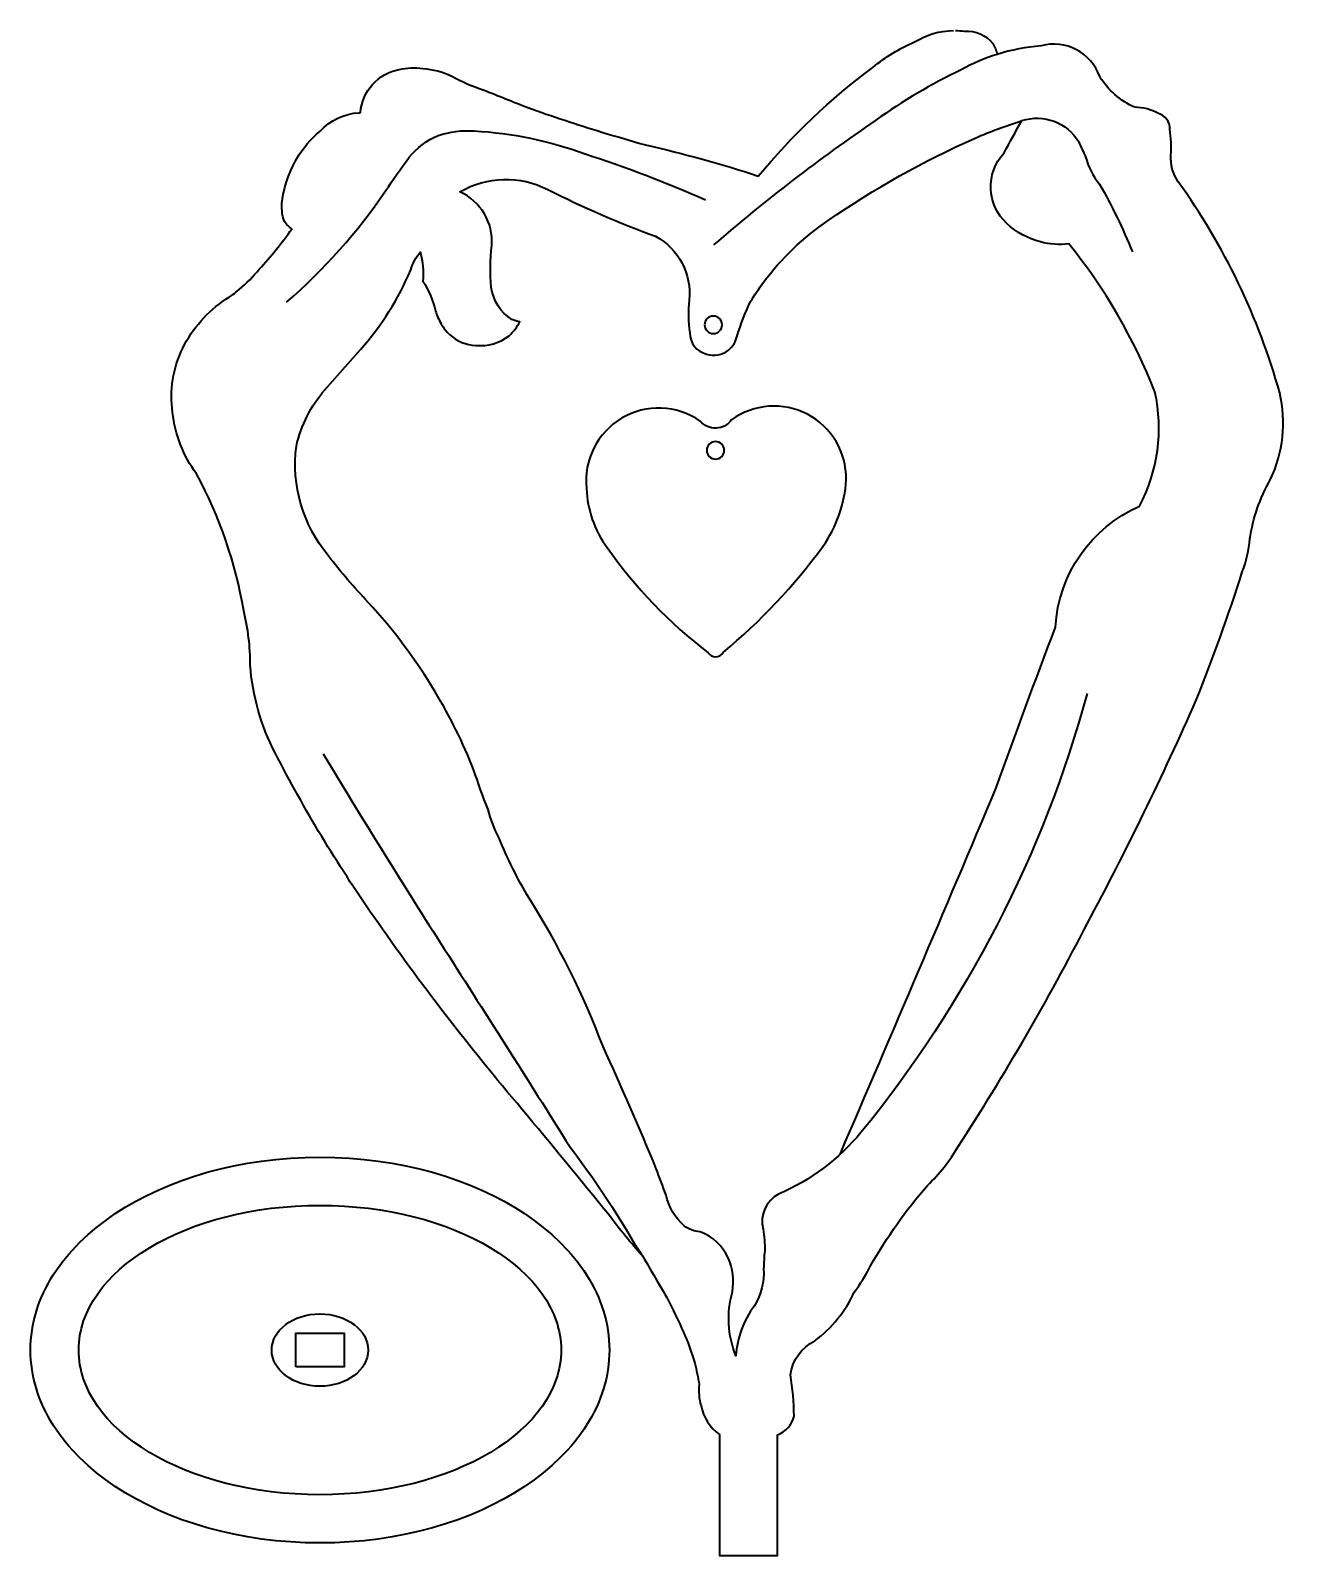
# Model space of a CAD drawing. Header units: centimetres. Extents: x -12.5 to 9.5, y -13 to 13.7.
import ezdxf

# ---------------------------------------------------------------- set-up
doc = ezdxf.new("R2010")
doc.units = ezdxf.units.CM
doc.header["$MEASUREMENT"] = 0
doc.layers.add('Layer 1', color=7, linetype='Continuous')

msp = doc.modelspace()

# ---------------------------------------------------------------- linework, layer by layer
at = {"layer": 'Layer 1', "lineweight": 35}
for points, knots in [([(-1.78128, -7.77681), (-1.98476, -7.54782), (-2.17812, -7.31012), (-2.36093, -7.06438), (-2.36093, -7.06438), (-2.86914, -6.43957), (-3.38081, -5.81759), (-3.89586, -5.19843), (-3.89586, -5.19843), (-4.81788, -4.11519), (-5.68632, -2.98746), (-6.49799, -1.81928), (-6.49799, -1.81928), (-7.13772, -0.9004), (-7.71567, 0.05997), (-8.22805, 1.05548), (-8.22805, 1.05548), (-8.47704, 1.53515), (-8.62633, 2.06029), (-8.66694, 2.59923), (-8.66694, 2.59923), (-8.66454, 2.91991), (-8.70271, 3.23959), (-8.78057, 3.55071), (-8.78057, 3.55071), (-8.9221, 4.39261), (-9.20228, 5.20524), (-9.60969, 5.95545), (-9.60969, 5.95545), (-9.83993, 6.27352), (-9.98466, 6.64531), (-10.03002, 7.03531), (-10.03002, 7.03531), (-10.0833, 7.42022), (-10.02135, 7.81226), (-9.85201, 8.16201), (-9.85201, 8.16201), (-9.67966, 8.51069), (-9.4182, 8.80763), (-9.09411, 9.02275), (-9.09411, 9.02275), (-9.01128, 9.07323), (-8.93339, 9.13148), (-8.86153, 9.19663), (-8.86153, 9.19663), (-8.73248, 9.30342), (-8.61356, 9.42188), (-8.50625, 9.55051), (-8.50625, 9.55051), (-8.30319, 9.77526), (-8.11234, 10.0107), (-7.9345, 10.25581), (-7.9345, 10.25581), (-7.98611, 10.29099), (-8.03074, 10.33544), (-8.06616, 10.38687), (-8.06616, 10.38687), (-8.09096, 10.44624), (-8.10447, 10.50974), (-8.10602, 10.57409), (-8.10602, 10.57409), (-8.11576, 10.68723), (-8.10524, 10.80121), (-8.07501, 10.91068), (-8.07501, 10.91068), (-7.98654, 11.32593), (-7.76365, 11.7004), (-7.44082, 11.97621), (-7.44082, 11.97621), (-7.26136, 12.16618), (-7.01682, 12.28146), (-6.75608, 12.29903), (-6.75608, 12.29903), (-6.74811, 12.29953), (-6.74014, 12.29981), (-6.73216, 12.29991), (-6.73216, 12.29991), (-6.70031, 12.67661), (-6.42151, 12.98607), (-6.05014, 13.0569), (-6.05014, 13.0569), (-5.91495, 13.09038), (-5.77441, 13.09631), (-5.63689, 13.07437), (-5.63689, 13.07437), (-5.46022, 13.0628), (-5.2874, 13.01789), (-5.12745, 12.94197), (-5.12745, 12.94197), (-4.95106, 12.84379), (-4.76553, 12.76301), (-4.57348, 12.70081), (-4.57348, 12.70081), (-4.3131, 12.5948), (-4.05193, 12.49073), (-3.79, 12.38864), (-3.79, 12.38864), (-3.36119, 12.23447), (-2.92862, 12.09096), (-2.49269, 11.95825), (-2.49269, 11.95825), (-2.23728, 11.88071), (-1.98113, 11.80564), (-1.72427, 11.73304), (-1.72427, 11.73304), (-1.05618, 11.5824), (-0.39578, 11.39959), (0.25467, 11.18528), (0.25467, 11.18528), (0.8466, 11.89912), (1.52125, 12.54012), (2.26441, 13.09483), (2.26441, 13.09483), (2.48627, 13.27781), (2.73318, 13.4282), (2.99759, 13.54137), (2.99759, 13.54137), (3.2042, 13.66974), (3.44103, 13.73818), (3.68186, 13.74105)], [0, 0, 0, 0, 0.03225806, 0.03225806, 0.03225806, 0.03225806, 0.06451613, 0.06451613, 0.06451613, 0.06451613, 0.09677419, 0.09677419, 0.09677419, 0.09677419, 0.12903226, 0.12903226, 0.12903226, 0.12903226, 0.16129032, 0.16129032, 0.16129032, 0.16129032, 0.19354839, 0.19354839, 0.19354839, 0.19354839, 0.22580645, 0.22580645, 0.22580645, 0.22580645, 0.25806452, 0.25806452, 0.25806452, 0.25806452, 0.29032258, 0.29032258, 0.29032258, 0.29032258, 0.32258065, 0.32258065, 0.32258065, 0.32258065, 0.35483871, 0.35483871, 0.35483871, 0.35483871, 0.38709677, 0.38709677, 0.38709677, 0.38709677, 0.41935484, 0.41935484, 0.41935484, 0.41935484, 0.4516129, 0.4516129, 0.4516129, 0.4516129, 0.48387097, 0.48387097, 0.48387097, 0.48387097, 0.51612903, 0.51612903, 0.51612903, 0.51612903, 0.5483871, 0.5483871, 0.5483871, 0.5483871, 0.58064516, 0.58064516, 0.58064516, 0.58064516, 0.61290323, 0.61290323, 0.61290323, 0.61290323, 0.64516129, 0.64516129, 0.64516129, 0.64516129, 0.67741935, 0.67741935, 0.67741935, 0.67741935, 0.70967742, 0.70967742, 0.70967742, 0.70967742, 0.74193548, 0.74193548, 0.74193548, 0.74193548, 0.77419355, 0.77419355, 0.77419355, 0.77419355, 0.80645161, 0.80645161, 0.80645161, 0.80645161, 0.83870968, 0.83870968, 0.83870968, 0.83870968, 0.87096774, 0.87096774, 0.87096774, 0.87096774, 0.90322581, 0.90322581, 0.90322581, 0.90322581, 0.93548387, 0.93548387, 0.93548387, 0.93548387, 1, 1, 1, 1]), ([(3.71445, 13.74105), (3.76676, 13.7404), (3.81919, 13.73663), (3.87149, 13.72972), (3.87149, 13.72972), (4.06425, 13.74214), (4.25129, 13.66125), (4.37427, 13.51231), (4.37427, 13.51231), (4.40574, 13.45205), (4.43054, 13.38855), (4.44821, 13.32293)], [0, 0, 0, 0, 0.25, 0.25, 0.25, 0.25, 0.5, 0.5, 0.5, 0.5, 1, 1, 1, 1]), ([(-7.3835, 1.04013), (-6.71541, -0.07391), (-6.03133, -1.17828), (-5.33146, -2.27259), (-5.33146, -2.27259), (-4.56388, -3.4689), (-3.80188, -4.66877), (-3.04542, -5.87209), (-3.04542, -5.87209), (-2.63447, -6.41057), (-2.25841, -6.97477), (-1.91953, -7.56126), (-1.91953, -7.56126), (-1.8724, -7.63242), (-1.82633, -7.70428), (-1.78128, -7.77681), (-1.78128, -7.77681), (-1.70205, -7.90441), (-1.62613, -8.03406), (-1.55356, -8.16561), (-1.55356, -8.16561), (-1.36677, -8.46515), (-1.20403, -8.77909), (-1.06698, -9.10445), (-1.06698, -9.10445), (-0.98397, -9.28303), (-0.91503, -9.46782), (-0.86078, -9.65712), (-0.86078, -9.65712), (-0.82945, -9.78189), (-0.80419, -9.90815), (-0.78496, -10.03536), (-0.78496, -10.03536), (-0.79816, -10.15993), (-0.7868, -10.28587), (-0.75156, -10.40608), (-0.75156, -10.40608), (-0.70862, -10.60949), (-0.59298, -10.79027), (-0.4263, -10.91452), (-0.4263, -10.91452), (-0.4263, -10.91452), (-0.4263, -10.91978), (-0.4263, -10.91978), (-0.4263, -10.91978), (-0.4263, -10.91978), (-0.42563, -13.037), (-0.42563, -13.037), (-0.42563, -13.037), (-0.42563, -13.037), (0.59041, -13.037), (0.59041, -13.037), (0.59041, -13.037), (0.59041, -13.037), (0.59041, -10.91927), (0.59041, -10.91927), (0.59041, -10.91927), (0.73523, -10.86327), (0.84385, -10.74049), (0.88177, -10.58992), (0.88177, -10.58992), (0.87983, -10.34693), (0.85909, -10.10444), (0.81975, -9.86466), (0.81975, -9.86466), (0.85284, -9.60508), (1.01445, -9.37966), (1.24965, -9.26493), (1.24965, -9.26493), (1.54559, -9.04173), (1.78266, -8.74967), (1.94021, -8.4141), (1.94021, -8.4141), (2.04544, -8.26657), (2.1408, -8.1122), (2.22561, -7.952), (2.22561, -7.952), (2.51065, -7.44834), (2.84533, -6.97442), (3.22464, -6.53729), (3.22464, -6.53729), (3.43454, -6.33596), (3.61576, -6.10672), (3.76315, -5.85604), (3.76315, -5.85604), (4.58273, -4.58999), (5.33873, -3.28394), (6.02844, -1.94275), (6.02844, -1.94275), (6.71657, -0.65924), (7.35542, 0.6501), (7.94357, 1.9824), (7.94357, 1.9824), (8.24036, 2.72433), (8.51013, 3.47677), (8.75231, 4.23824), (8.75231, 4.23824), (8.8228, 4.42327), (8.86788, 4.61701), (8.88637, 4.81415), (8.88637, 4.81415), (8.93713, 5.17994), (9.05845, 5.53237), (9.24363, 5.85188), (9.24363, 5.85188), (9.46951, 6.32777), (9.52768, 6.86611), (9.40869, 7.37926), (9.40869, 7.37926), (9.03799, 8.7098), (8.43474, 9.96421), (7.62677, 11.08442), (7.62677, 11.08442), (7.53244, 11.22221), (7.48718, 11.38777), (7.49833, 11.55439), (7.49833, 11.55439), (7.50796, 11.70644), (7.50179, 11.85908), (7.47995, 12.00986), (7.47995, 12.00986), (7.48168, 12.13563), (7.40011, 12.24739), (7.27978, 12.28407), (7.27978, 12.28407), (7.15317, 12.3565), (7.00963, 12.39414), (6.86375, 12.39319), (6.86375, 12.39319), (6.60929, 12.50742), (6.39491, 12.69538), (6.24837, 12.93269), (6.24837, 12.93269), (6.10041, 13.35493), (5.65069, 13.59045), (5.21935, 13.47163), (5.21935, 13.47163), (4.95748, 13.45177), (4.69872, 13.40189), (4.44821, 13.32293), (4.44821, 13.32293), (4.22988, 13.25411), (4.01899, 13.16358), (3.81868, 13.05274), (3.81868, 13.05274), (3.29428, 12.80089), (2.79238, 12.50467), (2.31842, 12.16738), (2.31842, 12.16738), (1.32817, 11.49244), (0.37733, 10.76138), (-0.52941, 9.97783)], [0, 0, 0, 0, 0.02564103, 0.02564103, 0.02564103, 0.02564103, 0.05128205, 0.05128205, 0.05128205, 0.05128205, 0.07692308, 0.07692308, 0.07692308, 0.07692308, 0.1025641, 0.1025641, 0.1025641, 0.1025641, 0.12820513, 0.12820513, 0.12820513, 0.12820513, 0.15384615, 0.15384615, 0.15384615, 0.15384615, 0.17948718, 0.17948718, 0.17948718, 0.17948718, 0.20512821, 0.20512821, 0.20512821, 0.20512821, 0.23076923, 0.23076923, 0.23076923, 0.23076923, 0.25641026, 0.25641026, 0.25641026, 0.25641026, 0.28205128, 0.28205128, 0.28205128, 0.28205128, 0.30769231, 0.30769231, 0.30769231, 0.30769231, 0.33333333, 0.33333333, 0.33333333, 0.33333333, 0.35897436, 0.35897436, 0.35897436, 0.35897436, 0.38461538, 0.38461538, 0.38461538, 0.38461538, 0.41025641, 0.41025641, 0.41025641, 0.41025641, 0.43589744, 0.43589744, 0.43589744, 0.43589744, 0.46153846, 0.46153846, 0.46153846, 0.46153846, 0.48717949, 0.48717949, 0.48717949, 0.48717949, 0.51282051, 0.51282051, 0.51282051, 0.51282051, 0.53846154, 0.53846154, 0.53846154, 0.53846154, 0.56410256, 0.56410256, 0.56410256, 0.56410256, 0.58974359, 0.58974359, 0.58974359, 0.58974359, 0.61538462, 0.61538462, 0.61538462, 0.61538462, 0.64102564, 0.64102564, 0.64102564, 0.64102564, 0.66666667, 0.66666667, 0.66666667, 0.66666667, 0.69230769, 0.69230769, 0.69230769, 0.69230769, 0.71794872, 0.71794872, 0.71794872, 0.71794872, 0.74358974, 0.74358974, 0.74358974, 0.74358974, 0.76923077, 0.76923077, 0.76923077, 0.76923077, 0.79487179, 0.79487179, 0.79487179, 0.79487179, 0.82051282, 0.82051282, 0.82051282, 0.82051282, 0.84615385, 0.84615385, 0.84615385, 0.84615385, 0.87179487, 0.87179487, 0.87179487, 0.87179487, 0.8974359, 0.8974359, 0.8974359, 0.8974359, 0.92307692, 0.92307692, 0.92307692, 0.92307692, 0.94871795, 0.94871795, 0.94871795, 0.94871795, 1, 1, 1, 1]), ([(6.02883, 2.101), (5.25745, -0.71808), (3.90419, -3.3444), (2.05627, -5.60881), (2.05627, -5.60881), (1.66561, -6.07755), (1.17062, -6.44828), (0.61098, -6.69138), (0.61098, -6.69138), (0.39003, -6.80903), (0.27718, -7.06166), (0.33697, -7.30472), (0.33697, -7.30472), (0.36107, -7.42978), (0.37105, -7.55717), (0.36671, -7.68445), (0.36671, -7.68445), (0.35677, -7.78983), (0.35063, -7.89556), (0.3483, -8.00142), (0.3483, -8.00142), (0.3605, -8.22935), (0.30364, -8.45566), (0.18521, -8.65078), (0.18521, -8.65078), (-0.00667, -8.90626), (-0.11892, -9.21265), (-0.13748, -9.5316), (-0.13748, -9.5316), (-0.28342, -9.17388), (-0.30543, -8.77761), (-0.20002, -8.40595), (-0.20002, -8.40595), (-0.16573, -8.20491), (-0.1923, -7.99825), (-0.27629, -7.81244), (-0.27629, -7.81244), (-0.37031, -7.5989), (-0.5479, -7.43342), (-0.76747, -7.35461), (-0.76747, -7.35461), (-0.86949, -7.34621), (-0.967, -7.30878), (-1.04842, -7.2468), (-1.04842, -7.2468), (-1.20904, -7.10646), (-1.31978, -6.9178), (-1.36408, -6.70916), (-1.36408, -6.70916), (-1.42254, -6.55433), (-1.48082, -6.39942), (-1.53882, -6.24445), (-1.53882, -6.24445), (-1.83261, -5.52203), (-2.14376, -4.80681), (-2.47205, -4.09942), (-2.47205, -4.09942), (-2.81615, -3.18953), (-3.25095, -2.31662), (-3.76989, -1.49384), (-3.76989, -1.49384), (-3.97542, -1.15404), (-4.15258, -0.79791), (-4.29965, -0.42901), (-4.29965, -0.42901), (-4.38178, -0.27393), (-4.44489, -0.1095), (-4.48761, 0.06071), (-4.48761, 0.06071), (-4.58043, 0.29245), (-4.66577, 0.52708), (-4.74355, 0.76426), (-4.74355, 0.76426), (-4.93091, 1.23723), (-5.15687, 1.69393), (-5.41916, 2.12979), (-5.41916, 2.12979), (-5.75659, 2.69134), (-6.14987, 3.21733), (-6.5931, 3.69972), (-6.5931, 3.69972), (-6.84237, 3.95968), (-7.07665, 4.23358), (-7.29481, 4.52018), (-7.29481, 4.52018), (-7.74171, 5.0558), (-7.94508, 5.75352), (-7.85601, 6.44539), (-7.85601, 6.44539), (-7.7724, 6.80946), (-7.60162, 7.14781), (-7.35831, 7.4313), (-7.35831, 7.4313), (-7.35831, 7.4313), (-6.728, 8.14151), (-6.728, 8.14151), (-6.728, 8.14151), (-6.36055, 8.55733), (-6.06294, 9.02995), (-5.8468, 9.54102), (-5.8468, 9.54102), (-5.81381, 9.65443), (-5.75687, 9.75946), (-5.67986, 9.84899), (-5.67986, 9.84899), (-5.63841, 9.68375), (-5.62278, 9.51308), (-5.63354, 9.34307), (-5.63354, 9.34307), (-5.53371, 9.18189), (-5.45941, 9.00624), (-5.41323, 8.82234), (-5.41323, 8.82234), (-5.39013, 8.73993), (-5.35605, 8.66098), (-5.31195, 8.5876), (-5.31195, 8.5876), (-5.27357, 8.5181), (-5.22407, 8.45531), (-5.16548, 8.40172), (-5.16548, 8.40172), (-5.03869, 8.2858), (-4.87507, 8.21828), (-4.70344, 8.21101), (-4.70344, 8.21101), (-4.49389, 8.19302), (-4.28519, 8.25405), (-4.11833, 8.38207), (-4.11833, 8.38207), (-4.044, 8.45312), (-3.98166, 8.5357), (-3.93372, 8.62669), (-3.93372, 8.62669), (-3.98194, 8.63618), (-4.02936, 8.64926), (-4.07561, 8.66588), (-4.07561, 8.66588), (-4.27069, 8.79362), (-4.4014, 8.99911), (-4.43442, 9.22994), (-4.43442, 9.22994), (-4.45636, 9.47448), (-4.45325, 9.72065), (-4.42514, 9.9646), (-4.42514, 9.9646), (-4.39413, 10.36546), (-4.61754, 10.74282), (-4.9839, 10.90845), (-4.9839, 10.90845), (-4.51051, 11.1869), (-3.92709, 11.20203), (-3.4399, 10.94849), (-3.4399, 10.94849), (-2.82582, 10.63833), (-2.19406, 10.36461), (-1.54788, 10.12867), (-1.54788, 10.12867), (-1.14406, 9.90773), (-0.91228, 9.46602), (-0.95991, 9.00818), (-0.95991, 9.00818), (-0.98104, 8.81648), (-0.97681, 8.62284), (-0.94735, 8.43227), (-0.94735, 8.43227), (-0.94661, 8.25539), (-0.82589, 8.10158), (-0.65426, 8.05878), (-0.65426, 8.05878), (-0.522, 8.01878), (-0.37856, 8.04552), (-0.26963, 8.13047), (-0.26963, 8.13047), (-0.1917, 8.19411), (-0.13779, 8.28238), (-0.1168, 8.38073), (-0.1168, 8.38073), (-0.05369, 8.58629), (0.02448, 8.78695), (0.11705, 8.98102), (0.11705, 8.98102), (0.18768, 9.09775), (0.26339, 9.21138), (0.34389, 9.32152), (0.34389, 9.32152), (0.66061, 9.74182), (1.04405, 10.10737), (1.47895, 10.40366), (1.47895, 10.40366), (2.29193, 10.96793), (3.15694, 11.45325), (4.06224, 11.85294), (4.06224, 11.85294), (4.32643, 11.96887), (4.59691, 12.06987), (4.87239, 12.15556), (4.87239, 12.15556), (4.87239, 12.15556), (4.88255, 12.15898), (4.88255, 12.15898), (4.88255, 12.15898), (5.26186, 12.28418), (5.67715, 12.12857), (5.88088, 11.785), (5.88088, 11.785), (5.92046, 11.69709), (5.96036, 11.60932), (6.00057, 11.52172), (6.00057, 11.52172), (6.04714, 11.34741), (6.13057, 11.18514), (6.24523, 11.04586), (6.24523, 11.04586), (6.46271, 10.66176), (6.65537, 10.26414), (6.82205, 9.85545)], [0, 0, 0, 0, 0.01818182, 0.01818182, 0.01818182, 0.01818182, 0.03636364, 0.03636364, 0.03636364, 0.03636364, 0.05454545, 0.05454545, 0.05454545, 0.05454545, 0.07272727, 0.07272727, 0.07272727, 0.07272727, 0.09090909, 0.09090909, 0.09090909, 0.09090909, 0.10909091, 0.10909091, 0.10909091, 0.10909091, 0.12727273, 0.12727273, 0.12727273, 0.12727273, 0.14545455, 0.14545455, 0.14545455, 0.14545455, 0.16363636, 0.16363636, 0.16363636, 0.16363636, 0.18181818, 0.18181818, 0.18181818, 0.18181818, 0.2, 0.2, 0.2, 0.2, 0.21818182, 0.21818182, 0.21818182, 0.21818182, 0.23636364, 0.23636364, 0.23636364, 0.23636364, 0.25454545, 0.25454545, 0.25454545, 0.25454545, 0.27272727, 0.27272727, 0.27272727, 0.27272727, 0.29090909, 0.29090909, 0.29090909, 0.29090909, 0.30909091, 0.30909091, 0.30909091, 0.30909091, 0.32727273, 0.32727273, 0.32727273, 0.32727273, 0.34545455, 0.34545455, 0.34545455, 0.34545455, 0.36363636, 0.36363636, 0.36363636, 0.36363636, 0.38181818, 0.38181818, 0.38181818, 0.38181818, 0.4, 0.4, 0.4, 0.4, 0.41818182, 0.41818182, 0.41818182, 0.41818182, 0.43636364, 0.43636364, 0.43636364, 0.43636364, 0.45454545, 0.45454545, 0.45454545, 0.45454545, 0.47272727, 0.47272727, 0.47272727, 0.47272727, 0.49090909, 0.49090909, 0.49090909, 0.49090909, 0.50909091, 0.50909091, 0.50909091, 0.50909091, 0.52727273, 0.52727273, 0.52727273, 0.52727273, 0.54545455, 0.54545455, 0.54545455, 0.54545455, 0.56363636, 0.56363636, 0.56363636, 0.56363636, 0.58181818, 0.58181818, 0.58181818, 0.58181818, 0.6, 0.6, 0.6, 0.6, 0.61818182, 0.61818182, 0.61818182, 0.61818182, 0.63636364, 0.63636364, 0.63636364, 0.63636364, 0.65454545, 0.65454545, 0.65454545, 0.65454545, 0.67272727, 0.67272727, 0.67272727, 0.67272727, 0.69090909, 0.69090909, 0.69090909, 0.69090909, 0.70909091, 0.70909091, 0.70909091, 0.70909091, 0.72727273, 0.72727273, 0.72727273, 0.72727273, 0.74545455, 0.74545455, 0.74545455, 0.74545455, 0.76363636, 0.76363636, 0.76363636, 0.76363636, 0.78181818, 0.78181818, 0.78181818, 0.78181818, 0.8, 0.8, 0.8, 0.8, 0.81818182, 0.81818182, 0.81818182, 0.81818182, 0.83636364, 0.83636364, 0.83636364, 0.83636364, 0.85454545, 0.85454545, 0.85454545, 0.85454545, 0.87272727, 0.87272727, 0.87272727, 0.87272727, 0.89090909, 0.89090909, 0.89090909, 0.89090909, 0.90909091, 0.90909091, 0.90909091, 0.90909091, 0.92727273, 0.92727273, 0.92727273, 0.92727273, 0.94545455, 0.94545455, 0.94545455, 0.94545455, 0.96363636, 0.96363636, 0.96363636, 0.96363636, 1, 1, 1, 1]), ([(1.68903, -5.99302), (2.61281, -3.85103), (3.52697, -1.70491), (4.43145, 0.44528), (4.43145, 0.44528), (4.77054, 1.3885), (5.11725, 2.32893), (5.47158, 3.26651), (5.47158, 3.26651), (5.52545, 4.19421), (6.09441, 5.01354), (6.94486, 5.38805), (6.94486, 5.38805), (7.27237, 6.00297), (7.36914, 6.71474), (7.21766, 7.39479), (7.21766, 7.39479), (6.85006, 8.33441), (6.33974, 9.2117), (5.70463, 9.99568), (5.70463, 9.99568), (5.53854, 9.97666), (5.37037, 9.98834), (5.20852, 10.03011), (5.20852, 10.03011), (4.98877, 10.0868), (4.7867, 10.19743), (4.62051, 10.35191), (4.62051, 10.35191), (4.26357, 10.67978), (4.24011, 11.23495), (4.56812, 11.59175), (4.56812, 11.59175), (4.66873, 11.78313), (4.77354, 11.97225), (4.88255, 12.15898)], [0, 0, 0, 0, 0.1, 0.1, 0.1, 0.1, 0.2, 0.2, 0.2, 0.2, 0.3, 0.3, 0.3, 0.3, 0.4, 0.4, 0.4, 0.4, 0.5, 0.5, 0.5, 0.5, 0.6, 0.6, 0.6, 0.6, 0.7, 0.7, 0.7, 0.7, 0.8, 0.8, 0.8, 0.8, 1, 1, 1, 1]), ([(-8.02929, 8.97001), (-7.3684, 9.54423), (-6.78406, 10.20103), (-6.29066, 10.92426), (-6.29066, 10.92426), (-6.15632, 11.12485), (-6.01705, 11.32212), (-5.87301, 11.51587), (-5.87301, 11.51587), (-5.73871, 11.68365), (-5.56454, 11.81516), (-5.36638, 11.89838), (-5.36638, 11.89838), (-5.16325, 11.96643), (-4.94877, 11.99406), (-4.73502, 11.9797), (-4.73502, 11.9797), (-4.06844, 11.9417), (-3.41115, 11.80528), (-2.78451, 11.57481), (-2.78451, 11.57481), (-2.06675, 11.3442), (-1.36197, 11.07496), (-0.67331, 10.76826)], [0, 0, 0, 0, 0.14285714, 0.14285714, 0.14285714, 0.14285714, 0.28571429, 0.28571429, 0.28571429, 0.28571429, 0.42857143, 0.42857143, 0.42857143, 0.42857143, 0.57142857, 0.57142857, 0.57142857, 0.57142857, 0.71428571, 0.71428571, 0.71428571, 0.71428571, 1, 1, 1, 1]), ([(-0.6901, 8.57451), (-0.6901, 8.65957), (-0.62117, 8.7285), (-0.53612, 8.7285), (-0.53612, 8.7285), (-0.4511, 8.7285), (-0.38213, 8.65957), (-0.38213, 8.57451), (-0.38213, 8.57451), (-0.38213, 8.48946), (-0.4511, 8.42056), (-0.53612, 8.42056), (-0.53612, 8.42056), (-0.62117, 8.42056), (-0.6901, 8.48946), (-0.6901, 8.57451)], [0, 0, 0, 0, 0.2, 0.2, 0.2, 0.2, 0.4, 0.4, 0.4, 0.4, 0.6, 0.6, 0.6, 0.6, 1, 1, 1, 1]), ([(-2.76017, 5.69969), (-2.81492, 6.19605), (-2.57429, 6.67854), (-2.14489, 6.93346), (-2.14489, 6.93346), (-1.71545, 7.18838), (-1.17665, 7.16859), (-0.76711, 6.88284), (-0.76711, 6.88284), (-0.69716, 6.80032), (-0.59309, 6.75467), (-0.485, 6.75915), (-0.485, 6.75915), (-0.37691, 6.76363), (-0.27693, 6.81775), (-0.21406, 6.90577), (-0.21406, 6.90577), (0.17551, 7.18764), (0.69099, 7.22489), (1.11704, 7.002), (1.11704, 7.002), (1.54309, 6.77908), (1.8064, 6.33437), (1.79698, 5.85361), (1.79698, 5.85361), (1.77282, 5.43264), (1.63058, 5.02698), (1.38656, 4.68305), (1.38656, 4.68305), (0.8835, 3.99154), (0.29545, 3.3661), (-0.36375, 2.82138), (-0.36375, 2.82138), (-0.39007, 2.77491), (-0.43889, 2.7457), (-0.4923, 2.74454), (-0.4923, 2.74454), (-0.54571, 2.74338), (-0.59577, 2.77043), (-0.6241, 2.8157), (-0.6241, 2.8157), (-1.30842, 3.33685), (-1.90786, 3.96085), (-2.40111, 4.66552), (-2.40111, 4.66552), (-2.624, 4.96528), (-2.74934, 5.32631), (-2.76017, 5.69969)], [0, 0, 0, 0, 0.07692308, 0.07692308, 0.07692308, 0.07692308, 0.15384615, 0.15384615, 0.15384615, 0.15384615, 0.23076923, 0.23076923, 0.23076923, 0.23076923, 0.30769231, 0.30769231, 0.30769231, 0.30769231, 0.38461538, 0.38461538, 0.38461538, 0.38461538, 0.46153846, 0.46153846, 0.46153846, 0.46153846, 0.53846154, 0.53846154, 0.53846154, 0.53846154, 0.61538462, 0.61538462, 0.61538462, 0.61538462, 0.69230769, 0.69230769, 0.69230769, 0.69230769, 0.76923077, 0.76923077, 0.76923077, 0.76923077, 0.84615385, 0.84615385, 0.84615385, 0.84615385, 1, 1, 1, 1]), ([(-0.65147, 6.36958), (-0.65147, 6.45463), (-0.58251, 6.52357), (-0.49749, 6.52357), (-0.49749, 6.52357), (-0.41243, 6.52357), (-0.3435, 6.45463), (-0.3435, 6.36958), (-0.3435, 6.36958), (-0.3435, 6.28452), (-0.41243, 6.21559), (-0.49749, 6.21559), (-0.49749, 6.21559), (-0.58251, 6.21559), (-0.65147, 6.28452), (-0.65147, 6.36958)], [0, 0, 0, 0, 0.2, 0.2, 0.2, 0.2, 0.4, 0.4, 0.4, 0.4, 0.6, 0.6, 0.6, 0.6, 1, 1, 1, 1]), ([(-12.52361, -9.42922), (-12.52361, -9.42922), (-12.52196, -9.51664), (-12.52196, -9.51664), (-12.52196, -9.51664), (-12.52196, -9.51664), (-12.517, -9.60353), (-12.517, -9.60353), (-12.517, -9.60353), (-12.517, -9.60353), (-12.5088, -9.68985), (-12.5088, -9.68985), (-12.5088, -9.68985), (-12.5088, -9.68985), (-12.49737, -9.77558), (-12.49737, -9.77558), (-12.49737, -9.77558), (-12.49737, -9.77558), (-12.48278, -9.86067), (-12.48278, -9.86067), (-12.48278, -9.86067), (-12.48278, -9.86067), (-12.46506, -9.94512), (-12.46506, -9.94512), (-12.46506, -9.94512), (-12.46506, -9.94512), (-12.44425, -10.02887), (-12.44425, -10.02887), (-12.44425, -10.02887), (-12.44425, -10.02887), (-12.42038, -10.11192), (-12.42038, -10.11192), (-12.42038, -10.11192), (-12.42038, -10.11192), (-12.3935, -10.19426), (-12.3935, -10.19426), (-12.3935, -10.19426), (-12.3935, -10.19426), (-12.36363, -10.27582), (-12.36363, -10.27582), (-12.36363, -10.27582), (-12.36363, -10.27582), (-12.33085, -10.3566), (-12.33085, -10.3566), (-12.33085, -10.3566), (-12.33085, -10.3566), (-12.29516, -10.43657), (-12.29516, -10.43657), (-12.29516, -10.43657), (-12.29516, -10.43657), (-12.25663, -10.5157), (-12.25663, -10.5157), (-12.25663, -10.5157), (-12.25663, -10.5157), (-12.21527, -10.59397), (-12.21527, -10.59397), (-12.21527, -10.59397), (-12.21527, -10.59397), (-12.17115, -10.67135), (-12.17115, -10.67135), (-12.17115, -10.67135), (-12.17115, -10.67135), (-12.1243, -10.7478), (-12.1243, -10.7478), (-12.1243, -10.7478), (-12.1243, -10.7478), (-12.07474, -10.82332), (-12.07474, -10.82332), (-12.07474, -10.82332), (-12.07474, -10.82332), (-12.02253, -10.89786), (-12.02253, -10.89786), (-12.02253, -10.89786), (-12.02253, -10.89786), (-11.96771, -10.9714), (-11.96771, -10.9714), (-11.96771, -10.9714), (-11.96771, -10.9714), (-11.91031, -11.04393), (-11.91031, -11.04393), (-11.91031, -11.04393), (-11.91031, -11.04393), (-11.85038, -11.11539), (-11.85038, -11.11539), (-11.85038, -11.11539), (-11.85038, -11.11539), (-11.78797, -11.18578), (-11.78797, -11.18578), (-11.78797, -11.18578), (-11.78797, -11.18578), (-11.65579, -11.32323), (-11.65579, -11.32323), (-11.65579, -11.32323), (-11.65579, -11.32323), (-11.51413, -11.45605), (-11.51413, -11.45605), (-11.51413, -11.45605), (-11.51413, -11.45605), (-11.36327, -11.58402), (-11.36327, -11.58402), (-11.36327, -11.58402), (-11.36327, -11.58402), (-11.20357, -11.70693), (-11.20357, -11.70693), (-11.20357, -11.70693), (-11.20357, -11.70693), (-11.03531, -11.82459), (-11.03531, -11.82459), (-11.03531, -11.82459), (-11.03531, -11.82459), (-10.85884, -11.93675), (-10.85884, -11.93675), (-10.85884, -11.93675), (-10.85884, -11.93675), (-10.67448, -12.04323), (-10.67448, -12.04323), (-10.67448, -12.04323), (-10.67448, -12.04323), (-10.48252, -12.14378), (-10.48252, -12.14378), (-10.48252, -12.14378), (-10.48252, -12.14378), (-10.28329, -12.23823), (-10.28329, -12.23823), (-10.28329, -12.23823), (-10.28329, -12.23823), (-10.07712, -12.32635), (-10.07712, -12.32635), (-10.07712, -12.32635), (-10.07712, -12.32635), (-9.86434, -12.40791), (-9.86434, -12.40791), (-9.86434, -12.40791), (-9.86434, -12.40791), (-9.64523, -12.48272), (-9.64523, -12.48272), (-9.64523, -12.48272), (-9.64523, -12.48272), (-9.42016, -12.55057), (-9.42016, -12.55057), (-9.42016, -12.55057), (-9.42016, -12.55057), (-9.1894, -12.61121), (-9.1894, -12.61121), (-9.1894, -12.61121), (-9.1894, -12.61121), (-8.95332, -12.66448), (-8.95332, -12.66448), (-8.95332, -12.66448), (-8.95332, -12.66448), (-8.71216, -12.71013), (-8.71216, -12.71013), (-8.71216, -12.71013), (-8.71216, -12.71013), (-8.46635, -12.74796), (-8.46635, -12.74796), (-8.46635, -12.74796), (-8.46635, -12.74796), (-8.21612, -12.77775), (-8.21612, -12.77775), (-8.21612, -12.77775), (-8.21612, -12.77775), (-7.96181, -12.79929), (-7.96181, -12.79929), (-7.96181, -12.79929), (-7.96181, -12.79929), (-7.70375, -12.81237), (-7.70375, -12.81237), (-7.70375, -12.81237), (-7.70375, -12.81237), (-7.44227, -12.81678), (-7.44227, -12.81678), (-7.44227, -12.81678), (-7.44227, -12.81678), (-7.18079, -12.81237), (-7.18079, -12.81237), (-7.18079, -12.81237), (-7.18079, -12.81237), (-6.92273, -12.79929), (-6.92273, -12.79929), (-6.92273, -12.79929), (-6.92273, -12.79929), (-6.66842, -12.77775), (-6.66842, -12.77775), (-6.66842, -12.77775), (-6.66842, -12.77775), (-6.41819, -12.74796), (-6.41819, -12.74796), (-6.41819, -12.74796), (-6.41819, -12.74796), (-6.17234, -12.71013), (-6.17234, -12.71013), (-6.17234, -12.71013), (-6.17234, -12.71013), (-5.93122, -12.66448), (-5.93122, -12.66448), (-5.93122, -12.66448), (-5.93122, -12.66448), (-5.69514, -12.61121), (-5.69514, -12.61121), (-5.69514, -12.61121), (-5.69514, -12.61121), (-5.46439, -12.55057), (-5.46439, -12.55057), (-5.46439, -12.55057), (-5.46439, -12.55057), (-5.23931, -12.48272), (-5.23931, -12.48272), (-5.23931, -12.48272), (-5.23931, -12.48272), (-5.0202, -12.40791), (-5.0202, -12.40791), (-5.0202, -12.40791), (-5.0202, -12.40791), (-4.80741, -12.32635), (-4.80741, -12.32635), (-4.80741, -12.32635), (-4.80741, -12.32635), (-4.60124, -12.23823), (-4.60124, -12.23823), (-4.60124, -12.23823), (-4.60124, -12.23823), (-4.40203, -12.14378), (-4.40203, -12.14378), (-4.40203, -12.14378), (-4.40203, -12.14378), (-4.21005, -12.04323), (-4.21005, -12.04323), (-4.21005, -12.04323), (-4.21005, -12.04323), (-4.02569, -11.93675), (-4.02569, -11.93675), (-4.02569, -11.93675), (-4.02569, -11.93675), (-3.84923, -11.82459), (-3.84923, -11.82459), (-3.84923, -11.82459), (-3.84923, -11.82459), (-3.68095, -11.70693), (-3.68095, -11.70693), (-3.68095, -11.70693), (-3.68095, -11.70693), (-3.52125, -11.58402), (-3.52125, -11.58402), (-3.52125, -11.58402), (-3.52125, -11.58402), (-3.3704, -11.45605), (-3.3704, -11.45605), (-3.3704, -11.45605), (-3.3704, -11.45605), (-3.22873, -11.32323), (-3.22873, -11.32323), (-3.22873, -11.32323), (-3.22873, -11.32323), (-3.09658, -11.18578), (-3.09658, -11.18578), (-3.09658, -11.18578), (-3.09658, -11.18578), (-3.03413, -11.11539), (-3.03413, -11.11539), (-3.03413, -11.11539), (-3.03413, -11.11539), (-2.97423, -11.04393), (-2.97423, -11.04393), (-2.97423, -11.04393), (-2.97423, -11.04393), (-2.91684, -10.9714), (-2.91684, -10.9714), (-2.91684, -10.9714), (-2.91684, -10.9714), (-2.86198, -10.89786), (-2.86198, -10.89786), (-2.86198, -10.89786), (-2.86198, -10.89786), (-2.8098, -10.82332), (-2.8098, -10.82332), (-2.8098, -10.82332), (-2.8098, -10.82332), (-2.76024, -10.7478), (-2.76024, -10.7478), (-2.76024, -10.7478), (-2.76024, -10.7478), (-2.71339, -10.67135), (-2.71339, -10.67135), (-2.71339, -10.67135), (-2.71339, -10.67135), (-2.66926, -10.59397), (-2.66926, -10.59397), (-2.66926, -10.59397), (-2.66926, -10.59397), (-2.62791, -10.5157), (-2.62791, -10.5157), (-2.62791, -10.5157), (-2.62791, -10.5157), (-2.58939, -10.43657), (-2.58939, -10.43657), (-2.58939, -10.43657), (-2.58939, -10.43657), (-2.55369, -10.3566), (-2.55369, -10.3566), (-2.55369, -10.3566), (-2.55369, -10.3566), (-2.52091, -10.27582), (-2.52091, -10.27582), (-2.52091, -10.27582), (-2.52091, -10.27582), (-2.49103, -10.19426), (-2.49103, -10.19426), (-2.49103, -10.19426), (-2.49103, -10.19426), (-2.46415, -10.11192), (-2.46415, -10.11192), (-2.46415, -10.11192), (-2.46415, -10.11192), (-2.44027, -10.02887), (-2.44027, -10.02887), (-2.44027, -10.02887), (-2.44027, -10.02887), (-2.41949, -9.94512), (-2.41949, -9.94512), (-2.41949, -9.94512), (-2.41949, -9.94512), (-2.40175, -9.86067), (-2.40175, -9.86067), (-2.40175, -9.86067), (-2.40175, -9.86067), (-2.38718, -9.77558), (-2.38718, -9.77558), (-2.38718, -9.77558), (-2.38718, -9.77558), (-2.37575, -9.68985), (-2.37575, -9.68985), (-2.37575, -9.68985), (-2.37575, -9.68985), (-2.36753, -9.60353), (-2.36753, -9.60353), (-2.36753, -9.60353), (-2.36753, -9.60353), (-2.36259, -9.51664), (-2.36259, -9.51664), (-2.36259, -9.51664), (-2.36259, -9.51664), (-2.36093, -9.42922), (-2.36093, -9.42922), (-2.36093, -9.42922), (-2.36093, -9.42922), (-2.36259, -9.34177), (-2.36259, -9.34177), (-2.36259, -9.34177), (-2.36259, -9.34177), (-2.36753, -9.25488), (-2.36753, -9.25488), (-2.36753, -9.25488), (-2.36753, -9.25488), (-2.37575, -9.16855), (-2.37575, -9.16855), (-2.37575, -9.16855), (-2.37575, -9.16855), (-2.38718, -9.08286), (-2.38718, -9.08286), (-2.38718, -9.08286), (-2.38718, -9.08286), (-2.40175, -8.99777), (-2.40175, -8.99777), (-2.40175, -8.99777), (-2.40175, -8.99777), (-2.41949, -8.91332), (-2.41949, -8.91332), (-2.41949, -8.91332), (-2.41949, -8.91332), (-2.44027, -8.82957), (-2.44027, -8.82957), (-2.44027, -8.82957), (-2.44027, -8.82957), (-2.46415, -8.74649), (-2.46415, -8.74649), (-2.46415, -8.74649), (-2.46415, -8.74649), (-2.49103, -8.66419), (-2.49103, -8.66419), (-2.49103, -8.66419), (-2.49103, -8.66419), (-2.52091, -8.58263), (-2.52091, -8.58263), (-2.52091, -8.58263), (-2.52091, -8.58263), (-2.55369, -8.5018), (-2.55369, -8.5018), (-2.55369, -8.5018), (-2.55369, -8.5018), (-2.58939, -8.42186), (-2.58939, -8.42186), (-2.58939, -8.42186), (-2.58939, -8.42186), (-2.62791, -8.34274), (-2.62791, -8.34274), (-2.62791, -8.34274), (-2.62791, -8.34274), (-2.66926, -8.26446), (-2.66926, -8.26446), (-2.66926, -8.26446), (-2.66926, -8.26446), (-2.71339, -8.18709), (-2.71339, -8.18709), (-2.71339, -8.18709), (-2.71339, -8.18709), (-2.76024, -8.11061), (-2.76024, -8.11061), (-2.76024, -8.11061), (-2.76024, -8.11061), (-2.8098, -8.03511), (-2.8098, -8.03511), (-2.8098, -8.03511), (-2.8098, -8.03511), (-2.86198, -7.96057), (-2.86198, -7.96057), (-2.86198, -7.96057), (-2.86198, -7.96057), (-2.91684, -7.88702), (-2.91684, -7.88702), (-2.91684, -7.88702), (-2.91684, -7.88702), (-2.97423, -7.81449), (-2.97423, -7.81449), (-2.97423, -7.81449), (-2.97423, -7.81449), (-3.03413, -7.74301), (-3.03413, -7.74301), (-3.03413, -7.74301), (-3.03413, -7.74301), (-3.09658, -7.67263), (-3.09658, -7.67263), (-3.09658, -7.67263), (-3.09658, -7.67263), (-3.22873, -7.53519), (-3.22873, -7.53519), (-3.22873, -7.53519), (-3.22873, -7.53519), (-3.3704, -7.40237), (-3.3704, -7.40237), (-3.3704, -7.40237), (-3.3704, -7.40237), (-3.52125, -7.27442), (-3.52125, -7.27442), (-3.52125, -7.27442), (-3.52125, -7.27442), (-3.68095, -7.15151), (-3.68095, -7.15151), (-3.68095, -7.15151), (-3.68095, -7.15151), (-3.84923, -7.03382), (-3.84923, -7.03382), (-3.84923, -7.03382), (-3.84923, -7.03382), (-4.02569, -6.92168), (-4.02569, -6.92168), (-4.02569, -6.92168), (-4.02569, -6.92168), (-4.21005, -6.81521), (-4.21005, -6.81521), (-4.21005, -6.81521), (-4.21005, -6.81521), (-4.40203, -6.71463), (-4.40203, -6.71463), (-4.40203, -6.71463), (-4.40203, -6.71463), (-4.60124, -6.62019), (-4.60124, -6.62019), (-4.60124, -6.62019), (-4.60124, -6.62019), (-4.80741, -6.53207), (-4.80741, -6.53207), (-4.80741, -6.53207), (-4.80741, -6.53207), (-5.0202, -6.45051), (-5.0202, -6.45051), (-5.0202, -6.45051), (-5.0202, -6.45051), (-5.23931, -6.37572), (-5.23931, -6.37572), (-5.23931, -6.37572), (-5.23931, -6.37572), (-5.46439, -6.30784), (-5.46439, -6.30784), (-5.46439, -6.30784), (-5.46439, -6.30784), (-5.69514, -6.2472), (-5.69514, -6.2472), (-5.69514, -6.2472), (-5.69514, -6.2472), (-5.93122, -6.19397), (-5.93122, -6.19397), (-5.93122, -6.19397), (-5.93122, -6.19397), (-6.17234, -6.14828), (-6.17234, -6.14828), (-6.17234, -6.14828), (-6.17234, -6.14828), (-6.41819, -6.11046), (-6.41819, -6.11046), (-6.41819, -6.11046), (-6.41819, -6.11046), (-6.66842, -6.08069), (-6.66842, -6.08069), (-6.66842, -6.08069), (-6.66842, -6.08069), (-6.92273, -6.05914), (-6.92273, -6.05914), (-6.92273, -6.05914), (-6.92273, -6.05914), (-7.18079, -6.04605), (-7.18079, -6.04605), (-7.18079, -6.04605), (-7.18079, -6.04605), (-7.44227, -6.04164), (-7.44227, -6.04164), (-7.44227, -6.04164), (-7.44227, -6.04164), (-7.70375, -6.04605), (-7.70375, -6.04605), (-7.70375, -6.04605), (-7.70375, -6.04605), (-7.96181, -6.05914), (-7.96181, -6.05914), (-7.96181, -6.05914), (-7.96181, -6.05914), (-8.21612, -6.08069), (-8.21612, -6.08069), (-8.21612, -6.08069), (-8.21612, -6.08069), (-8.46635, -6.11046), (-8.46635, -6.11046), (-8.46635, -6.11046), (-8.46635, -6.11046), (-8.71216, -6.14828), (-8.71216, -6.14828), (-8.71216, -6.14828), (-8.71216, -6.14828), (-8.95332, -6.19397), (-8.95332, -6.19397), (-8.95332, -6.19397), (-8.95332, -6.19397), (-9.1894, -6.2472), (-9.1894, -6.2472), (-9.1894, -6.2472), (-9.1894, -6.2472), (-9.42016, -6.30784), (-9.42016, -6.30784), (-9.42016, -6.30784), (-9.42016, -6.30784), (-9.64523, -6.37572), (-9.64523, -6.37572), (-9.64523, -6.37572), (-9.64523, -6.37572), (-9.86434, -6.45051), (-9.86434, -6.45051), (-9.86434, -6.45051), (-9.86434, -6.45051), (-10.07712, -6.53207), (-10.07712, -6.53207), (-10.07712, -6.53207), (-10.07712, -6.53207), (-10.28329, -6.62019), (-10.28329, -6.62019), (-10.28329, -6.62019), (-10.28329, -6.62019), (-10.48252, -6.71463), (-10.48252, -6.71463), (-10.48252, -6.71463), (-10.48252, -6.71463), (-10.67448, -6.81521), (-10.67448, -6.81521), (-10.67448, -6.81521), (-10.67448, -6.81521), (-10.85884, -6.92168), (-10.85884, -6.92168), (-10.85884, -6.92168), (-10.85884, -6.92168), (-11.03531, -7.03382), (-11.03531, -7.03382), (-11.03531, -7.03382), (-11.03531, -7.03382), (-11.20357, -7.15151), (-11.20357, -7.15151), (-11.20357, -7.15151), (-11.20357, -7.15151), (-11.36327, -7.27442), (-11.36327, -7.27442), (-11.36327, -7.27442), (-11.36327, -7.27442), (-11.51413, -7.40237), (-11.51413, -7.40237), (-11.51413, -7.40237), (-11.51413, -7.40237), (-11.65579, -7.53519), (-11.65579, -7.53519), (-11.65579, -7.53519), (-11.65579, -7.53519), (-11.78797, -7.67263), (-11.78797, -7.67263), (-11.78797, -7.67263), (-11.78797, -7.67263), (-11.85038, -7.74301), (-11.85038, -7.74301), (-11.85038, -7.74301), (-11.85038, -7.74301), (-11.91031, -7.81449), (-11.91031, -7.81449), (-11.91031, -7.81449), (-11.91031, -7.81449), (-11.96771, -7.88702), (-11.96771, -7.88702), (-11.96771, -7.88702), (-11.96771, -7.88702), (-12.02253, -7.96057), (-12.02253, -7.96057), (-12.02253, -7.96057), (-12.02253, -7.96057), (-12.07474, -8.03511), (-12.07474, -8.03511), (-12.07474, -8.03511), (-12.07474, -8.03511), (-12.1243, -8.11061), (-12.1243, -8.11061), (-12.1243, -8.11061), (-12.1243, -8.11061), (-12.17115, -8.18709), (-12.17115, -8.18709), (-12.17115, -8.18709), (-12.17115, -8.18709), (-12.21527, -8.26446), (-12.21527, -8.26446), (-12.21527, -8.26446), (-12.21527, -8.26446), (-12.25663, -8.34274), (-12.25663, -8.34274), (-12.25663, -8.34274), (-12.25663, -8.34274), (-12.29516, -8.42186), (-12.29516, -8.42186), (-12.29516, -8.42186), (-12.29516, -8.42186), (-12.33085, -8.5018), (-12.33085, -8.5018), (-12.33085, -8.5018), (-12.33085, -8.5018), (-12.36363, -8.58263), (-12.36363, -8.58263), (-12.36363, -8.58263), (-12.36363, -8.58263), (-12.3935, -8.66419), (-12.3935, -8.66419), (-12.3935, -8.66419), (-12.3935, -8.66419), (-12.42038, -8.74649), (-12.42038, -8.74649), (-12.42038, -8.74649), (-12.42038, -8.74649), (-12.44425, -8.82957), (-12.44425, -8.82957), (-12.44425, -8.82957), (-12.44425, -8.82957), (-12.46506, -8.91332), (-12.46506, -8.91332), (-12.46506, -8.91332), (-12.46506, -8.91332), (-12.48278, -8.99777), (-12.48278, -8.99777), (-12.48278, -8.99777), (-12.48278, -8.99777), (-12.49737, -9.08286), (-12.49737, -9.08286), (-12.49737, -9.08286), (-12.49737, -9.08286), (-12.5088, -9.16855), (-12.5088, -9.16855), (-12.5088, -9.16855), (-12.5088, -9.16855), (-12.517, -9.25488), (-12.517, -9.25488), (-12.517, -9.25488), (-12.517, -9.25488), (-12.52196, -9.34177), (-12.52196, -9.34177), (-12.52196, -9.34177), (-12.52196, -9.34177), (-12.52361, -9.42922), (-12.52361, -9.42922)], [0, 0, 0, 0, 0.00578035, 0.00578035, 0.00578035, 0.00578035, 0.01156069, 0.01156069, 0.01156069, 0.01156069, 0.01734104, 0.01734104, 0.01734104, 0.01734104, 0.02312139, 0.02312139, 0.02312139, 0.02312139, 0.02890173, 0.02890173, 0.02890173, 0.02890173, 0.03468208, 0.03468208, 0.03468208, 0.03468208, 0.04046243, 0.04046243, 0.04046243, 0.04046243, 0.04624277, 0.04624277, 0.04624277, 0.04624277, 0.05202312, 0.05202312, 0.05202312, 0.05202312, 0.05780347, 0.05780347, 0.05780347, 0.05780347, 0.06358382, 0.06358382, 0.06358382, 0.06358382, 0.06936416, 0.06936416, 0.06936416, 0.06936416, 0.07514451, 0.07514451, 0.07514451, 0.07514451, 0.08092486, 0.08092486, 0.08092486, 0.08092486, 0.0867052, 0.0867052, 0.0867052, 0.0867052, 0.09248555, 0.09248555, 0.09248555, 0.09248555, 0.0982659, 0.0982659, 0.0982659, 0.0982659, 0.10404624, 0.10404624, 0.10404624, 0.10404624, 0.10982659, 0.10982659, 0.10982659, 0.10982659, 0.11560694, 0.11560694, 0.11560694, 0.11560694, 0.12138728, 0.12138728, 0.12138728, 0.12138728, 0.12716763, 0.12716763, 0.12716763, 0.12716763, 0.13294798, 0.13294798, 0.13294798, 0.13294798, 0.13872832, 0.13872832, 0.13872832, 0.13872832, 0.14450867, 0.14450867, 0.14450867, 0.14450867, 0.15028902, 0.15028902, 0.15028902, 0.15028902, 0.15606936, 0.15606936, 0.15606936, 0.15606936, 0.16184971, 0.16184971, 0.16184971, 0.16184971, 0.16763006, 0.16763006, 0.16763006, 0.16763006, 0.1734104, 0.1734104, 0.1734104, 0.1734104, 0.17919075, 0.17919075, 0.17919075, 0.17919075, 0.1849711, 0.1849711, 0.1849711, 0.1849711, 0.19075145, 0.19075145, 0.19075145, 0.19075145, 0.19653179, 0.19653179, 0.19653179, 0.19653179, 0.20231214, 0.20231214, 0.20231214, 0.20231214, 0.20809249, 0.20809249, 0.20809249, 0.20809249, 0.21387283, 0.21387283, 0.21387283, 0.21387283, 0.21965318, 0.21965318, 0.21965318, 0.21965318, 0.22543353, 0.22543353, 0.22543353, 0.22543353, 0.23121387, 0.23121387, 0.23121387, 0.23121387, 0.23699422, 0.23699422, 0.23699422, 0.23699422, 0.24277457, 0.24277457, 0.24277457, 0.24277457, 0.24855491, 0.24855491, 0.24855491, 0.24855491, 0.25433526, 0.25433526, 0.25433526, 0.25433526, 0.26011561, 0.26011561, 0.26011561, 0.26011561, 0.26589595, 0.26589595, 0.26589595, 0.26589595, 0.2716763, 0.2716763, 0.2716763, 0.2716763, 0.27745665, 0.27745665, 0.27745665, 0.27745665, 0.28323699, 0.28323699, 0.28323699, 0.28323699, 0.28901734, 0.28901734, 0.28901734, 0.28901734, 0.29479769, 0.29479769, 0.29479769, 0.29479769, 0.30057803, 0.30057803, 0.30057803, 0.30057803, 0.30635838, 0.30635838, 0.30635838, 0.30635838, 0.31213873, 0.31213873, 0.31213873, 0.31213873, 0.31791908, 0.31791908, 0.31791908, 0.31791908, 0.32369942, 0.32369942, 0.32369942, 0.32369942, 0.32947977, 0.32947977, 0.32947977, 0.32947977, 0.33526012, 0.33526012, 0.33526012, 0.33526012, 0.34104046, 0.34104046, 0.34104046, 0.34104046, 0.34682081, 0.34682081, 0.34682081, 0.34682081, 0.35260116, 0.35260116, 0.35260116, 0.35260116, 0.3583815, 0.3583815, 0.3583815, 0.3583815, 0.36416185, 0.36416185, 0.36416185, 0.36416185, 0.3699422, 0.3699422, 0.3699422, 0.3699422, 0.37572254, 0.37572254, 0.37572254, 0.37572254, 0.38150289, 0.38150289, 0.38150289, 0.38150289, 0.38728324, 0.38728324, 0.38728324, 0.38728324, 0.39306358, 0.39306358, 0.39306358, 0.39306358, 0.39884393, 0.39884393, 0.39884393, 0.39884393, 0.40462428, 0.40462428, 0.40462428, 0.40462428, 0.41040462, 0.41040462, 0.41040462, 0.41040462, 0.41618497, 0.41618497, 0.41618497, 0.41618497, 0.42196532, 0.42196532, 0.42196532, 0.42196532, 0.42774566, 0.42774566, 0.42774566, 0.42774566, 0.43352601, 0.43352601, 0.43352601, 0.43352601, 0.43930636, 0.43930636, 0.43930636, 0.43930636, 0.44508671, 0.44508671, 0.44508671, 0.44508671, 0.45086705, 0.45086705, 0.45086705, 0.45086705, 0.4566474, 0.4566474, 0.4566474, 0.4566474, 0.46242775, 0.46242775, 0.46242775, 0.46242775, 0.46820809, 0.46820809, 0.46820809, 0.46820809, 0.47398844, 0.47398844, 0.47398844, 0.47398844, 0.47976879, 0.47976879, 0.47976879, 0.47976879, 0.48554913, 0.48554913, 0.48554913, 0.48554913, 0.49132948, 0.49132948, 0.49132948, 0.49132948, 0.49710983, 0.49710983, 0.49710983, 0.49710983, 0.50289017, 0.50289017, 0.50289017, 0.50289017, 0.50867052, 0.50867052, 0.50867052, 0.50867052, 0.51445087, 0.51445087, 0.51445087, 0.51445087, 0.52023121, 0.52023121, 0.52023121, 0.52023121, 0.52601156, 0.52601156, 0.52601156, 0.52601156, 0.53179191, 0.53179191, 0.53179191, 0.53179191, 0.53757225, 0.53757225, 0.53757225, 0.53757225, 0.5433526, 0.5433526, 0.5433526, 0.5433526, 0.54913295, 0.54913295, 0.54913295, 0.54913295, 0.55491329, 0.55491329, 0.55491329, 0.55491329, 0.56069364, 0.56069364, 0.56069364, 0.56069364, 0.56647399, 0.56647399, 0.56647399, 0.56647399, 0.57225434, 0.57225434, 0.57225434, 0.57225434, 0.57803468, 0.57803468, 0.57803468, 0.57803468, 0.58381503, 0.58381503, 0.58381503, 0.58381503, 0.58959538, 0.58959538, 0.58959538, 0.58959538, 0.59537572, 0.59537572, 0.59537572, 0.59537572, 0.60115607, 0.60115607, 0.60115607, 0.60115607, 0.60693642, 0.60693642, 0.60693642, 0.60693642, 0.61271676, 0.61271676, 0.61271676, 0.61271676, 0.61849711, 0.61849711, 0.61849711, 0.61849711, 0.62427746, 0.62427746, 0.62427746, 0.62427746, 0.6300578, 0.6300578, 0.6300578, 0.6300578, 0.63583815, 0.63583815, 0.63583815, 0.63583815, 0.6416185, 0.6416185, 0.6416185, 0.6416185, 0.64739884, 0.64739884, 0.64739884, 0.64739884, 0.65317919, 0.65317919, 0.65317919, 0.65317919, 0.65895954, 0.65895954, 0.65895954, 0.65895954, 0.66473988, 0.66473988, 0.66473988, 0.66473988, 0.67052023, 0.67052023, 0.67052023, 0.67052023, 0.67630058, 0.67630058, 0.67630058, 0.67630058, 0.68208092, 0.68208092, 0.68208092, 0.68208092, 0.68786127, 0.68786127, 0.68786127, 0.68786127, 0.69364162, 0.69364162, 0.69364162, 0.69364162, 0.69942197, 0.69942197, 0.69942197, 0.69942197, 0.70520231, 0.70520231, 0.70520231, 0.70520231, 0.71098266, 0.71098266, 0.71098266, 0.71098266, 0.71676301, 0.71676301, 0.71676301, 0.71676301, 0.72254335, 0.72254335, 0.72254335, 0.72254335, 0.7283237, 0.7283237, 0.7283237, 0.7283237, 0.73410405, 0.73410405, 0.73410405, 0.73410405, 0.73988439, 0.73988439, 0.73988439, 0.73988439, 0.74566474, 0.74566474, 0.74566474, 0.74566474, 0.75144509, 0.75144509, 0.75144509, 0.75144509, 0.75722543, 0.75722543, 0.75722543, 0.75722543, 0.76300578, 0.76300578, 0.76300578, 0.76300578, 0.76878613, 0.76878613, 0.76878613, 0.76878613, 0.77456647, 0.77456647, 0.77456647, 0.77456647, 0.78034682, 0.78034682, 0.78034682, 0.78034682, 0.78612717, 0.78612717, 0.78612717, 0.78612717, 0.79190751, 0.79190751, 0.79190751, 0.79190751, 0.79768786, 0.79768786, 0.79768786, 0.79768786, 0.80346821, 0.80346821, 0.80346821, 0.80346821, 0.80924855, 0.80924855, 0.80924855, 0.80924855, 0.8150289, 0.8150289, 0.8150289, 0.8150289, 0.82080925, 0.82080925, 0.82080925, 0.82080925, 0.8265896, 0.8265896, 0.8265896, 0.8265896, 0.83236994, 0.83236994, 0.83236994, 0.83236994, 0.83815029, 0.83815029, 0.83815029, 0.83815029, 0.84393064, 0.84393064, 0.84393064, 0.84393064, 0.84971098, 0.84971098, 0.84971098, 0.84971098, 0.85549133, 0.85549133, 0.85549133, 0.85549133, 0.86127168, 0.86127168, 0.86127168, 0.86127168, 0.86705202, 0.86705202, 0.86705202, 0.86705202, 0.87283237, 0.87283237, 0.87283237, 0.87283237, 0.87861272, 0.87861272, 0.87861272, 0.87861272, 0.88439306, 0.88439306, 0.88439306, 0.88439306, 0.89017341, 0.89017341, 0.89017341, 0.89017341, 0.89595376, 0.89595376, 0.89595376, 0.89595376, 0.9017341, 0.9017341, 0.9017341, 0.9017341, 0.90751445, 0.90751445, 0.90751445, 0.90751445, 0.9132948, 0.9132948, 0.9132948, 0.9132948, 0.91907514, 0.91907514, 0.91907514, 0.91907514, 0.92485549, 0.92485549, 0.92485549, 0.92485549, 0.93063584, 0.93063584, 0.93063584, 0.93063584, 0.93641618, 0.93641618, 0.93641618, 0.93641618, 0.94219653, 0.94219653, 0.94219653, 0.94219653, 0.94797688, 0.94797688, 0.94797688, 0.94797688, 0.95375723, 0.95375723, 0.95375723, 0.95375723, 0.95953757, 0.95953757, 0.95953757, 0.95953757, 0.96531792, 0.96531792, 0.96531792, 0.96531792, 0.97109827, 0.97109827, 0.97109827, 0.97109827, 0.97687861, 0.97687861, 0.97687861, 0.97687861, 0.98265896, 0.98265896, 0.98265896, 0.98265896, 0.98843931, 0.98843931, 0.98843931, 0.98843931, 1, 1, 1, 1]), ([(-11.67672, -9.42922), (-11.67672, -9.42922), (-11.67533, -9.4948), (-11.67533, -9.4948), (-11.67533, -9.4948), (-11.67533, -9.4948), (-11.67121, -9.55996), (-11.67121, -9.55996), (-11.67121, -9.55996), (-11.67121, -9.55996), (-11.66437, -9.6247), (-11.66437, -9.6247), (-11.66437, -9.6247), (-11.66437, -9.6247), (-11.65485, -9.68897), (-11.65485, -9.68897), (-11.65485, -9.68897), (-11.65485, -9.68897), (-11.6427, -9.75279), (-11.6427, -9.75279), (-11.6427, -9.75279), (-11.6427, -9.75279), (-11.62792, -9.81615), (-11.62792, -9.81615), (-11.62792, -9.81615), (-11.62792, -9.81615), (-11.61058, -9.87894), (-11.61058, -9.87894), (-11.61058, -9.87894), (-11.61058, -9.87894), (-11.59069, -9.94124), (-11.59069, -9.94124), (-11.59069, -9.94124), (-11.59069, -9.94124), (-11.54341, -10.06419), (-11.54341, -10.06419), (-11.54341, -10.06419), (-11.54341, -10.06419), (-11.48635, -10.18473), (-11.48635, -10.18473), (-11.48635, -10.18473), (-11.48635, -10.18473), (-11.41978, -10.30278), (-11.41978, -10.30278), (-11.41978, -10.30278), (-11.41978, -10.30278), (-11.34395, -10.41816), (-11.34395, -10.41816), (-11.34395, -10.41816), (-11.34395, -10.41816), (-11.25915, -10.53071), (-11.25915, -10.53071), (-11.25915, -10.53071), (-11.25915, -10.53071), (-11.16565, -10.64025), (-11.16565, -10.64025), (-11.16565, -10.64025), (-11.16565, -10.64025), (-11.06369, -10.74665), (-11.06369, -10.74665), (-11.06369, -10.74665), (-11.06369, -10.74665), (-10.95354, -10.84972), (-10.95354, -10.84972), (-10.95354, -10.84972), (-10.95354, -10.84972), (-10.83549, -10.94934), (-10.83549, -10.94934), (-10.83549, -10.94934), (-10.83549, -10.94934), (-10.70978, -11.04532), (-10.70978, -11.04532), (-10.70978, -11.04532), (-10.70978, -11.04532), (-10.57669, -11.1375), (-10.57669, -11.1375), (-10.57669, -11.1375), (-10.57669, -11.1375), (-10.43647, -11.22574), (-10.43647, -11.22574), (-10.43647, -11.22574), (-10.43647, -11.22574), (-10.28941, -11.30986), (-10.28941, -11.30986), (-10.28941, -11.30986), (-10.28941, -11.30986), (-10.13577, -11.38972), (-10.13577, -11.38972), (-10.13577, -11.38972), (-10.13577, -11.38972), (-9.97581, -11.46514), (-9.97581, -11.46514), (-9.97581, -11.46514), (-9.97581, -11.46514), (-9.80979, -11.53599), (-9.80979, -11.53599), (-9.80979, -11.53599), (-9.80979, -11.53599), (-9.63798, -11.60206), (-9.63798, -11.60206), (-9.63798, -11.60206), (-9.63798, -11.60206), (-9.46066, -11.66323), (-9.46066, -11.66323), (-9.46066, -11.66323), (-9.46066, -11.66323), (-9.27808, -11.71935), (-9.27808, -11.71935), (-9.27808, -11.71935), (-9.27808, -11.71935), (-9.0905, -11.77022), (-9.0905, -11.77022), (-9.0905, -11.77022), (-9.0905, -11.77022), (-8.89822, -11.81571), (-8.89822, -11.81571), (-8.89822, -11.81571), (-8.89822, -11.81571), (-8.70147, -11.85566), (-8.70147, -11.85566), (-8.70147, -11.85566), (-8.70147, -11.85566), (-8.50053, -11.88989), (-8.50053, -11.88989), (-8.50053, -11.88989), (-8.50053, -11.88989), (-8.29564, -11.91827), (-8.29564, -11.91827), (-8.29564, -11.91827), (-8.29564, -11.91827), (-8.08711, -11.9406), (-8.08711, -11.9406), (-8.08711, -11.9406), (-8.08711, -11.9406), (-7.8752, -11.95677), (-7.8752, -11.95677), (-7.8752, -11.95677), (-7.8752, -11.95677), (-7.66018, -11.96658), (-7.66018, -11.96658), (-7.66018, -11.96658), (-7.66018, -11.96658), (-7.44227, -11.96989), (-7.44227, -11.96989), (-7.44227, -11.96989), (-7.44227, -11.96989), (-7.22436, -11.96658), (-7.22436, -11.96658), (-7.22436, -11.96658), (-7.22436, -11.96658), (-7.00931, -11.95677), (-7.00931, -11.95677), (-7.00931, -11.95677), (-7.00931, -11.95677), (-6.79739, -11.9406), (-6.79739, -11.9406), (-6.79739, -11.9406), (-6.79739, -11.9406), (-6.58886, -11.91827), (-6.58886, -11.91827), (-6.58886, -11.91827), (-6.58886, -11.91827), (-6.38401, -11.88989), (-6.38401, -11.88989), (-6.38401, -11.88989), (-6.38401, -11.88989), (-6.18306, -11.85566), (-6.18306, -11.85566), (-6.18306, -11.85566), (-6.18306, -11.85566), (-5.98632, -11.81571), (-5.98632, -11.81571), (-5.98632, -11.81571), (-5.98632, -11.81571), (-5.79402, -11.77022), (-5.79402, -11.77022), (-5.79402, -11.77022), (-5.79402, -11.77022), (-5.60645, -11.71935), (-5.60645, -11.71935), (-5.60645, -11.71935), (-5.60645, -11.71935), (-5.42389, -11.66323), (-5.42389, -11.66323), (-5.42389, -11.66323), (-5.42389, -11.66323), (-5.24655, -11.60206), (-5.24655, -11.60206), (-5.24655, -11.60206), (-5.24655, -11.60206), (-5.07474, -11.53599), (-5.07474, -11.53599), (-5.07474, -11.53599), (-5.07474, -11.53599), (-4.90873, -11.46514), (-4.90873, -11.46514), (-4.90873, -11.46514), (-4.90873, -11.46514), (-4.74878, -11.38972), (-4.74878, -11.38972), (-4.74878, -11.38972), (-4.74878, -11.38972), (-4.59511, -11.30986), (-4.59511, -11.30986), (-4.59511, -11.30986), (-4.59511, -11.30986), (-4.44807, -11.22574), (-4.44807, -11.22574), (-4.44807, -11.22574), (-4.44807, -11.22574), (-4.30784, -11.1375), (-4.30784, -11.1375), (-4.30784, -11.1375), (-4.30784, -11.1375), (-4.17474, -11.04532), (-4.17474, -11.04532), (-4.17474, -11.04532), (-4.17474, -11.04532), (-4.04904, -10.94934), (-4.04904, -10.94934), (-4.04904, -10.94934), (-4.04904, -10.94934), (-3.931, -10.84972), (-3.931, -10.84972), (-3.931, -10.84972), (-3.931, -10.84972), (-3.82083, -10.74665), (-3.82083, -10.74665), (-3.82083, -10.74665), (-3.82083, -10.74665), (-3.71888, -10.64025), (-3.71888, -10.64025), (-3.71888, -10.64025), (-3.71888, -10.64025), (-3.62535, -10.53071), (-3.62535, -10.53071), (-3.62535, -10.53071), (-3.62535, -10.53071), (-3.54058, -10.41816), (-3.54058, -10.41816), (-3.54058, -10.41816), (-3.54058, -10.41816), (-3.46477, -10.30278), (-3.46477, -10.30278), (-3.46477, -10.30278), (-3.46477, -10.30278), (-3.3982, -10.18473), (-3.3982, -10.18473), (-3.3982, -10.18473), (-3.3982, -10.18473), (-3.34112, -10.06419), (-3.34112, -10.06419), (-3.34112, -10.06419), (-3.34112, -10.06419), (-3.29385, -9.94124), (-3.29385, -9.94124), (-3.29385, -9.94124), (-3.29385, -9.94124), (-3.27395, -9.87894), (-3.27395, -9.87894), (-3.27395, -9.87894), (-3.27395, -9.87894), (-3.2566, -9.81615), (-3.2566, -9.81615), (-3.2566, -9.81615), (-3.2566, -9.81615), (-3.24185, -9.75279), (-3.24185, -9.75279), (-3.24185, -9.75279), (-3.24185, -9.75279), (-3.22968, -9.68897), (-3.22968, -9.68897), (-3.22968, -9.68897), (-3.22968, -9.68897), (-3.22015, -9.6247), (-3.22015, -9.6247), (-3.22015, -9.6247), (-3.22015, -9.6247), (-3.21331, -9.55996), (-3.21331, -9.55996), (-3.21331, -9.55996), (-3.21331, -9.55996), (-3.20922, -9.4948), (-3.20922, -9.4948), (-3.20922, -9.4948), (-3.20922, -9.4948), (-3.20781, -9.42922), (-3.20781, -9.42922), (-3.20781, -9.42922), (-3.20781, -9.42922), (-3.20922, -9.36364), (-3.20922, -9.36364), (-3.20922, -9.36364), (-3.20922, -9.36364), (-3.21331, -9.29848), (-3.21331, -9.29848), (-3.21331, -9.29848), (-3.21331, -9.29848), (-3.22015, -9.23375), (-3.22015, -9.23375), (-3.22015, -9.23375), (-3.22015, -9.23375), (-3.22968, -9.16944), (-3.22968, -9.16944), (-3.22968, -9.16944), (-3.22968, -9.16944), (-3.24185, -9.10562), (-3.24185, -9.10562), (-3.24185, -9.10562), (-3.24185, -9.10562), (-3.2566, -9.04229), (-3.2566, -9.04229), (-3.2566, -9.04229), (-3.2566, -9.04229), (-3.27395, -8.97946), (-3.27395, -8.97946), (-3.27395, -8.97946), (-3.27395, -8.97946), (-3.29385, -8.91716), (-3.29385, -8.91716), (-3.29385, -8.91716), (-3.29385, -8.91716), (-3.34112, -8.79426), (-3.34112, -8.79426), (-3.34112, -8.79426), (-3.34112, -8.79426), (-3.3982, -8.67368), (-3.3982, -8.67368), (-3.3982, -8.67368), (-3.3982, -8.67368), (-3.46477, -8.55564), (-3.46477, -8.55564), (-3.46477, -8.55564), (-3.46477, -8.55564), (-3.54058, -8.44028), (-3.54058, -8.44028), (-3.54058, -8.44028), (-3.54058, -8.44028), (-3.62535, -8.32774), (-3.62535, -8.32774), (-3.62535, -8.32774), (-3.62535, -8.32774), (-3.71888, -8.21817), (-3.71888, -8.21817), (-3.71888, -8.21817), (-3.71888, -8.21817), (-3.82083, -8.11177), (-3.82083, -8.11177), (-3.82083, -8.11177), (-3.82083, -8.11177), (-3.931, -8.00869), (-3.931, -8.00869), (-3.931, -8.00869), (-3.931, -8.00869), (-4.04904, -7.9091), (-4.04904, -7.9091), (-4.04904, -7.9091), (-4.04904, -7.9091), (-4.17474, -7.81311), (-4.17474, -7.81311), (-4.17474, -7.81311), (-4.17474, -7.81311), (-4.30784, -7.72093), (-4.30784, -7.72093), (-4.30784, -7.72093), (-4.30784, -7.72093), (-4.44807, -7.6327), (-4.44807, -7.6327), (-4.44807, -7.6327), (-4.44807, -7.6327), (-4.59511, -7.54856), (-4.59511, -7.54856), (-4.59511, -7.54856), (-4.59511, -7.54856), (-4.74878, -7.46869), (-4.74878, -7.46869), (-4.74878, -7.46869), (-4.74878, -7.46869), (-4.90873, -7.39327), (-4.90873, -7.39327), (-4.90873, -7.39327), (-4.90873, -7.39327), (-5.07474, -7.32247), (-5.07474, -7.32247), (-5.07474, -7.32247), (-5.07474, -7.32247), (-5.24655, -7.25636), (-5.24655, -7.25636), (-5.24655, -7.25636), (-5.24655, -7.25636), (-5.42389, -7.19519), (-5.42389, -7.19519), (-5.42389, -7.19519), (-5.42389, -7.19519), (-5.60645, -7.13909), (-5.60645, -7.13909), (-5.60645, -7.13909), (-5.60645, -7.13909), (-5.79402, -7.08819), (-5.79402, -7.08819), (-5.79402, -7.08819), (-5.79402, -7.08819), (-5.98632, -7.04271), (-5.98632, -7.04271), (-5.98632, -7.04271), (-5.98632, -7.04271), (-6.18306, -7.00278), (-6.18306, -7.00278), (-6.18306, -7.00278), (-6.18306, -7.00278), (-6.38401, -6.96853), (-6.38401, -6.96853), (-6.38401, -6.96853), (-6.38401, -6.96853), (-6.58886, -6.94016), (-6.58886, -6.94016), (-6.58886, -6.94016), (-6.58886, -6.94016), (-6.79739, -6.91783), (-6.79739, -6.91783), (-6.79739, -6.91783), (-6.79739, -6.91783), (-7.00931, -6.90164), (-7.00931, -6.90164), (-7.00931, -6.90164), (-7.00931, -6.90164), (-7.22436, -6.89183), (-7.22436, -6.89183), (-7.22436, -6.89183), (-7.22436, -6.89183), (-7.44227, -6.88855), (-7.44227, -6.88855), (-7.44227, -6.88855), (-7.44227, -6.88855), (-7.66018, -6.89183), (-7.66018, -6.89183), (-7.66018, -6.89183), (-7.66018, -6.89183), (-7.8752, -6.90164), (-7.8752, -6.90164), (-7.8752, -6.90164), (-7.8752, -6.90164), (-8.08711, -6.91783), (-8.08711, -6.91783), (-8.08711, -6.91783), (-8.08711, -6.91783), (-8.29564, -6.94016), (-8.29564, -6.94016), (-8.29564, -6.94016), (-8.29564, -6.94016), (-8.50053, -6.96853), (-8.50053, -6.96853), (-8.50053, -6.96853), (-8.50053, -6.96853), (-8.70147, -7.00278), (-8.70147, -7.00278), (-8.70147, -7.00278), (-8.70147, -7.00278), (-8.89822, -7.04271), (-8.89822, -7.04271), (-8.89822, -7.04271), (-8.89822, -7.04271), (-9.0905, -7.08819), (-9.0905, -7.08819), (-9.0905, -7.08819), (-9.0905, -7.08819), (-9.27808, -7.13909), (-9.27808, -7.13909), (-9.27808, -7.13909), (-9.27808, -7.13909), (-9.46066, -7.19519), (-9.46066, -7.19519), (-9.46066, -7.19519), (-9.46066, -7.19519), (-9.63798, -7.25636), (-9.63798, -7.25636), (-9.63798, -7.25636), (-9.63798, -7.25636), (-9.80979, -7.32247), (-9.80979, -7.32247), (-9.80979, -7.32247), (-9.80979, -7.32247), (-9.97581, -7.39327), (-9.97581, -7.39327), (-9.97581, -7.39327), (-9.97581, -7.39327), (-10.13577, -7.46869), (-10.13577, -7.46869), (-10.13577, -7.46869), (-10.13577, -7.46869), (-10.28941, -7.54856), (-10.28941, -7.54856), (-10.28941, -7.54856), (-10.28941, -7.54856), (-10.43647, -7.6327), (-10.43647, -7.6327), (-10.43647, -7.6327), (-10.43647, -7.6327), (-10.57669, -7.72093), (-10.57669, -7.72093), (-10.57669, -7.72093), (-10.57669, -7.72093), (-10.70978, -7.81311), (-10.70978, -7.81311), (-10.70978, -7.81311), (-10.70978, -7.81311), (-10.83549, -7.9091), (-10.83549, -7.9091), (-10.83549, -7.9091), (-10.83549, -7.9091), (-10.95354, -8.00869), (-10.95354, -8.00869), (-10.95354, -8.00869), (-10.95354, -8.00869), (-11.06369, -8.11177), (-11.06369, -8.11177), (-11.06369, -8.11177), (-11.06369, -8.11177), (-11.16565, -8.21817), (-11.16565, -8.21817), (-11.16565, -8.21817), (-11.16565, -8.21817), (-11.25915, -8.32774), (-11.25915, -8.32774), (-11.25915, -8.32774), (-11.25915, -8.32774), (-11.34395, -8.44028), (-11.34395, -8.44028), (-11.34395, -8.44028), (-11.34395, -8.44028), (-11.41978, -8.55564), (-11.41978, -8.55564), (-11.41978, -8.55564), (-11.41978, -8.55564), (-11.48635, -8.67368), (-11.48635, -8.67368), (-11.48635, -8.67368), (-11.48635, -8.67368), (-11.54341, -8.79426), (-11.54341, -8.79426), (-11.54341, -8.79426), (-11.54341, -8.79426), (-11.59069, -8.91716), (-11.59069, -8.91716), (-11.59069, -8.91716), (-11.59069, -8.91716), (-11.61058, -8.97946), (-11.61058, -8.97946), (-11.61058, -8.97946), (-11.61058, -8.97946), (-11.62792, -9.04229), (-11.62792, -9.04229), (-11.62792, -9.04229), (-11.62792, -9.04229), (-11.6427, -9.10562), (-11.6427, -9.10562), (-11.6427, -9.10562), (-11.6427, -9.10562), (-11.65485, -9.16944), (-11.65485, -9.16944), (-11.65485, -9.16944), (-11.65485, -9.16944), (-11.66437, -9.23375), (-11.66437, -9.23375), (-11.66437, -9.23375), (-11.66437, -9.23375), (-11.67121, -9.29848), (-11.67121, -9.29848), (-11.67121, -9.29848), (-11.67121, -9.29848), (-11.67533, -9.36364), (-11.67533, -9.36364), (-11.67533, -9.36364), (-11.67533, -9.36364), (-11.67672, -9.42922), (-11.67672, -9.42922)], [0, 0, 0, 0, 0.00689655, 0.00689655, 0.00689655, 0.00689655, 0.0137931, 0.0137931, 0.0137931, 0.0137931, 0.02068966, 0.02068966, 0.02068966, 0.02068966, 0.02758621, 0.02758621, 0.02758621, 0.02758621, 0.03448276, 0.03448276, 0.03448276, 0.03448276, 0.04137931, 0.04137931, 0.04137931, 0.04137931, 0.04827586, 0.04827586, 0.04827586, 0.04827586, 0.05517241, 0.05517241, 0.05517241, 0.05517241, 0.06206897, 0.06206897, 0.06206897, 0.06206897, 0.06896552, 0.06896552, 0.06896552, 0.06896552, 0.07586207, 0.07586207, 0.07586207, 0.07586207, 0.08275862, 0.08275862, 0.08275862, 0.08275862, 0.08965517, 0.08965517, 0.08965517, 0.08965517, 0.09655172, 0.09655172, 0.09655172, 0.09655172, 0.10344828, 0.10344828, 0.10344828, 0.10344828, 0.11034483, 0.11034483, 0.11034483, 0.11034483, 0.11724138, 0.11724138, 0.11724138, 0.11724138, 0.12413793, 0.12413793, 0.12413793, 0.12413793, 0.13103448, 0.13103448, 0.13103448, 0.13103448, 0.13793103, 0.13793103, 0.13793103, 0.13793103, 0.14482759, 0.14482759, 0.14482759, 0.14482759, 0.15172414, 0.15172414, 0.15172414, 0.15172414, 0.15862069, 0.15862069, 0.15862069, 0.15862069, 0.16551724, 0.16551724, 0.16551724, 0.16551724, 0.17241379, 0.17241379, 0.17241379, 0.17241379, 0.17931034, 0.17931034, 0.17931034, 0.17931034, 0.1862069, 0.1862069, 0.1862069, 0.1862069, 0.19310345, 0.19310345, 0.19310345, 0.19310345, 0.2, 0.2, 0.2, 0.2, 0.20689655, 0.20689655, 0.20689655, 0.20689655, 0.2137931, 0.2137931, 0.2137931, 0.2137931, 0.22068966, 0.22068966, 0.22068966, 0.22068966, 0.22758621, 0.22758621, 0.22758621, 0.22758621, 0.23448276, 0.23448276, 0.23448276, 0.23448276, 0.24137931, 0.24137931, 0.24137931, 0.24137931, 0.24827586, 0.24827586, 0.24827586, 0.24827586, 0.25517241, 0.25517241, 0.25517241, 0.25517241, 0.26206897, 0.26206897, 0.26206897, 0.26206897, 0.26896552, 0.26896552, 0.26896552, 0.26896552, 0.27586207, 0.27586207, 0.27586207, 0.27586207, 0.28275862, 0.28275862, 0.28275862, 0.28275862, 0.28965517, 0.28965517, 0.28965517, 0.28965517, 0.29655172, 0.29655172, 0.29655172, 0.29655172, 0.30344828, 0.30344828, 0.30344828, 0.30344828, 0.31034483, 0.31034483, 0.31034483, 0.31034483, 0.31724138, 0.31724138, 0.31724138, 0.31724138, 0.32413793, 0.32413793, 0.32413793, 0.32413793, 0.33103448, 0.33103448, 0.33103448, 0.33103448, 0.33793103, 0.33793103, 0.33793103, 0.33793103, 0.34482759, 0.34482759, 0.34482759, 0.34482759, 0.35172414, 0.35172414, 0.35172414, 0.35172414, 0.35862069, 0.35862069, 0.35862069, 0.35862069, 0.36551724, 0.36551724, 0.36551724, 0.36551724, 0.37241379, 0.37241379, 0.37241379, 0.37241379, 0.37931034, 0.37931034, 0.37931034, 0.37931034, 0.3862069, 0.3862069, 0.3862069, 0.3862069, 0.39310345, 0.39310345, 0.39310345, 0.39310345, 0.4, 0.4, 0.4, 0.4, 0.40689655, 0.40689655, 0.40689655, 0.40689655, 0.4137931, 0.4137931, 0.4137931, 0.4137931, 0.42068966, 0.42068966, 0.42068966, 0.42068966, 0.42758621, 0.42758621, 0.42758621, 0.42758621, 0.43448276, 0.43448276, 0.43448276, 0.43448276, 0.44137931, 0.44137931, 0.44137931, 0.44137931, 0.44827586, 0.44827586, 0.44827586, 0.44827586, 0.45517241, 0.45517241, 0.45517241, 0.45517241, 0.46206897, 0.46206897, 0.46206897, 0.46206897, 0.46896552, 0.46896552, 0.46896552, 0.46896552, 0.47586207, 0.47586207, 0.47586207, 0.47586207, 0.48275862, 0.48275862, 0.48275862, 0.48275862, 0.48965517, 0.48965517, 0.48965517, 0.48965517, 0.49655172, 0.49655172, 0.49655172, 0.49655172, 0.50344828, 0.50344828, 0.50344828, 0.50344828, 0.51034483, 0.51034483, 0.51034483, 0.51034483, 0.51724138, 0.51724138, 0.51724138, 0.51724138, 0.52413793, 0.52413793, 0.52413793, 0.52413793, 0.53103448, 0.53103448, 0.53103448, 0.53103448, 0.53793103, 0.53793103, 0.53793103, 0.53793103, 0.54482759, 0.54482759, 0.54482759, 0.54482759, 0.55172414, 0.55172414, 0.55172414, 0.55172414, 0.55862069, 0.55862069, 0.55862069, 0.55862069, 0.56551724, 0.56551724, 0.56551724, 0.56551724, 0.57241379, 0.57241379, 0.57241379, 0.57241379, 0.57931034, 0.57931034, 0.57931034, 0.57931034, 0.5862069, 0.5862069, 0.5862069, 0.5862069, 0.59310345, 0.59310345, 0.59310345, 0.59310345, 0.6, 0.6, 0.6, 0.6, 0.60689655, 0.60689655, 0.60689655, 0.60689655, 0.6137931, 0.6137931, 0.6137931, 0.6137931, 0.62068966, 0.62068966, 0.62068966, 0.62068966, 0.62758621, 0.62758621, 0.62758621, 0.62758621, 0.63448276, 0.63448276, 0.63448276, 0.63448276, 0.64137931, 0.64137931, 0.64137931, 0.64137931, 0.64827586, 0.64827586, 0.64827586, 0.64827586, 0.65517241, 0.65517241, 0.65517241, 0.65517241, 0.66206897, 0.66206897, 0.66206897, 0.66206897, 0.66896552, 0.66896552, 0.66896552, 0.66896552, 0.67586207, 0.67586207, 0.67586207, 0.67586207, 0.68275862, 0.68275862, 0.68275862, 0.68275862, 0.68965517, 0.68965517, 0.68965517, 0.68965517, 0.69655172, 0.69655172, 0.69655172, 0.69655172, 0.70344828, 0.70344828, 0.70344828, 0.70344828, 0.71034483, 0.71034483, 0.71034483, 0.71034483, 0.71724138, 0.71724138, 0.71724138, 0.71724138, 0.72413793, 0.72413793, 0.72413793, 0.72413793, 0.73103448, 0.73103448, 0.73103448, 0.73103448, 0.73793103, 0.73793103, 0.73793103, 0.73793103, 0.74482759, 0.74482759, 0.74482759, 0.74482759, 0.75172414, 0.75172414, 0.75172414, 0.75172414, 0.75862069, 0.75862069, 0.75862069, 0.75862069, 0.76551724, 0.76551724, 0.76551724, 0.76551724, 0.77241379, 0.77241379, 0.77241379, 0.77241379, 0.77931034, 0.77931034, 0.77931034, 0.77931034, 0.7862069, 0.7862069, 0.7862069, 0.7862069, 0.79310345, 0.79310345, 0.79310345, 0.79310345, 0.8, 0.8, 0.8, 0.8, 0.80689655, 0.80689655, 0.80689655, 0.80689655, 0.8137931, 0.8137931, 0.8137931, 0.8137931, 0.82068966, 0.82068966, 0.82068966, 0.82068966, 0.82758621, 0.82758621, 0.82758621, 0.82758621, 0.83448276, 0.83448276, 0.83448276, 0.83448276, 0.84137931, 0.84137931, 0.84137931, 0.84137931, 0.84827586, 0.84827586, 0.84827586, 0.84827586, 0.85517241, 0.85517241, 0.85517241, 0.85517241, 0.86206897, 0.86206897, 0.86206897, 0.86206897, 0.86896552, 0.86896552, 0.86896552, 0.86896552, 0.87586207, 0.87586207, 0.87586207, 0.87586207, 0.88275862, 0.88275862, 0.88275862, 0.88275862, 0.88965517, 0.88965517, 0.88965517, 0.88965517, 0.89655172, 0.89655172, 0.89655172, 0.89655172, 0.90344828, 0.90344828, 0.90344828, 0.90344828, 0.91034483, 0.91034483, 0.91034483, 0.91034483, 0.91724138, 0.91724138, 0.91724138, 0.91724138, 0.92413793, 0.92413793, 0.92413793, 0.92413793, 0.93103448, 0.93103448, 0.93103448, 0.93103448, 0.93793103, 0.93793103, 0.93793103, 0.93793103, 0.94482759, 0.94482759, 0.94482759, 0.94482759, 0.95172414, 0.95172414, 0.95172414, 0.95172414, 0.95862069, 0.95862069, 0.95862069, 0.95862069, 0.96551724, 0.96551724, 0.96551724, 0.96551724, 0.97241379, 0.97241379, 0.97241379, 0.97241379, 0.97931034, 0.97931034, 0.97931034, 0.97931034, 0.9862069, 0.9862069, 0.9862069, 0.9862069, 1, 1, 1, 1]), ([(-8.28915, -9.42922), (-8.28915, -9.42922), (-8.28477, -9.49417), (-8.28477, -9.49417), (-8.28477, -9.49417), (-8.28477, -9.49417), (-8.27193, -9.55721), (-8.27193, -9.55721), (-8.27193, -9.55721), (-8.27193, -9.55721), (-8.25108, -9.6181), (-8.25108, -9.6181), (-8.25108, -9.6181), (-8.25108, -9.6181), (-8.22261, -9.67645), (-8.22261, -9.67645), (-8.22261, -9.67645), (-8.22261, -9.67645), (-8.18695, -9.73198), (-8.18695, -9.73198), (-8.18695, -9.73198), (-8.18695, -9.73198), (-8.14451, -9.78436), (-8.14451, -9.78436), (-8.14451, -9.78436), (-8.14451, -9.78436), (-8.09575, -9.83322), (-8.09575, -9.83322), (-8.09575, -9.83322), (-8.09575, -9.83322), (-8.04111, -9.87834), (-8.04111, -9.87834), (-8.04111, -9.87834), (-8.04111, -9.87834), (-7.98096, -9.91934), (-7.98096, -9.91934), (-7.98096, -9.91934), (-7.98096, -9.91934), (-7.91577, -9.95588), (-7.91577, -9.95588), (-7.91577, -9.95588), (-7.91577, -9.95588), (-7.84595, -9.9877), (-7.84595, -9.9877), (-7.84595, -9.9877), (-7.84595, -9.9877), (-7.77191, -10.01448), (-7.77191, -10.01448), (-7.77191, -10.01448), (-7.77191, -10.01448), (-7.69412, -10.03582), (-7.69412, -10.03582), (-7.69412, -10.03582), (-7.69412, -10.03582), (-7.61294, -10.05149), (-7.61294, -10.05149), (-7.61294, -10.05149), (-7.61294, -10.05149), (-7.52884, -10.06108), (-7.52884, -10.06108), (-7.52884, -10.06108), (-7.52884, -10.06108), (-7.44227, -10.06436), (-7.44227, -10.06436), (-7.44227, -10.06436), (-7.44227, -10.06436), (-7.35566, -10.06108), (-7.35566, -10.06108), (-7.35566, -10.06108), (-7.35566, -10.06108), (-7.2716, -10.05149), (-7.2716, -10.05149), (-7.2716, -10.05149), (-7.2716, -10.05149), (-7.19042, -10.03582), (-7.19042, -10.03582), (-7.19042, -10.03582), (-7.19042, -10.03582), (-7.11263, -10.01448), (-7.11263, -10.01448), (-7.11263, -10.01448), (-7.11263, -10.01448), (-7.03859, -9.9877), (-7.03859, -9.9877), (-7.03859, -9.9877), (-7.03859, -9.9877), (-6.96877, -9.95588), (-6.96877, -9.95588), (-6.96877, -9.95588), (-6.96877, -9.95588), (-6.90358, -9.91934), (-6.90358, -9.91934), (-6.90358, -9.91934), (-6.90358, -9.91934), (-6.84343, -9.87834), (-6.84343, -9.87834), (-6.84343, -9.87834), (-6.84343, -9.87834), (-6.78875, -9.83322), (-6.78875, -9.83322), (-6.78875, -9.83322), (-6.78875, -9.83322), (-6.73999, -9.78436), (-6.73999, -9.78436), (-6.73999, -9.78436), (-6.73999, -9.78436), (-6.69759, -9.73198), (-6.69759, -9.73198), (-6.69759, -9.73198), (-6.69759, -9.73198), (-6.66192, -9.67645), (-6.66192, -9.67645), (-6.66192, -9.67645), (-6.66192, -9.67645), (-6.63346, -9.6181), (-6.63346, -9.6181), (-6.63346, -9.6181), (-6.63346, -9.6181), (-6.61257, -9.55721), (-6.61257, -9.55721), (-6.61257, -9.55721), (-6.61257, -9.55721), (-6.59973, -9.49417), (-6.59973, -9.49417), (-6.59973, -9.49417), (-6.59973, -9.49417), (-6.59536, -9.42922), (-6.59536, -9.42922), (-6.59536, -9.42922), (-6.59536, -9.42922), (-6.59973, -9.36428), (-6.59973, -9.36428), (-6.59973, -9.36428), (-6.59973, -9.36428), (-6.61257, -9.3012), (-6.61257, -9.3012), (-6.61257, -9.3012), (-6.61257, -9.3012), (-6.63346, -9.24034), (-6.63346, -9.24034), (-6.63346, -9.24034), (-6.63346, -9.24034), (-6.66192, -9.18199), (-6.66192, -9.18199), (-6.66192, -9.18199), (-6.66192, -9.18199), (-6.69759, -9.12647), (-6.69759, -9.12647), (-6.69759, -9.12647), (-6.69759, -9.12647), (-6.73999, -9.07408), (-6.73999, -9.07408), (-6.73999, -9.07408), (-6.73999, -9.07408), (-6.78875, -9.02518), (-6.78875, -9.02518), (-6.78875, -9.02518), (-6.78875, -9.02518), (-6.84343, -8.9801), (-6.84343, -8.9801), (-6.84343, -8.9801), (-6.84343, -8.9801), (-6.90358, -8.93907), (-6.90358, -8.93907), (-6.90358, -8.93907), (-6.90358, -8.93907), (-6.96877, -8.90252), (-6.96877, -8.90252), (-6.96877, -8.90252), (-6.96877, -8.90252), (-7.03859, -8.8707), (-7.03859, -8.8707), (-7.03859, -8.8707), (-7.03859, -8.8707), (-7.11263, -8.84396), (-7.11263, -8.84396), (-7.11263, -8.84396), (-7.11263, -8.84396), (-7.19042, -8.82258), (-7.19042, -8.82258), (-7.19042, -8.82258), (-7.19042, -8.82258), (-7.2716, -8.80696), (-7.2716, -8.80696), (-7.2716, -8.80696), (-7.2716, -8.80696), (-7.35566, -8.79733), (-7.35566, -8.79733), (-7.35566, -8.79733), (-7.35566, -8.79733), (-7.44227, -8.79405), (-7.44227, -8.79405), (-7.44227, -8.79405), (-7.44227, -8.79405), (-7.52884, -8.79733), (-7.52884, -8.79733), (-7.52884, -8.79733), (-7.52884, -8.79733), (-7.61294, -8.80696), (-7.61294, -8.80696), (-7.61294, -8.80696), (-7.61294, -8.80696), (-7.69412, -8.82258), (-7.69412, -8.82258), (-7.69412, -8.82258), (-7.69412, -8.82258), (-7.77191, -8.84396), (-7.77191, -8.84396), (-7.77191, -8.84396), (-7.77191, -8.84396), (-7.84595, -8.8707), (-7.84595, -8.8707), (-7.84595, -8.8707), (-7.84595, -8.8707), (-7.91577, -8.90252), (-7.91577, -8.90252), (-7.91577, -8.90252), (-7.91577, -8.90252), (-7.98096, -8.93907), (-7.98096, -8.93907), (-7.98096, -8.93907), (-7.98096, -8.93907), (-8.04111, -8.9801), (-8.04111, -8.9801), (-8.04111, -8.9801), (-8.04111, -8.9801), (-8.09575, -9.02518), (-8.09575, -9.02518), (-8.09575, -9.02518), (-8.09575, -9.02518), (-8.14451, -9.07408), (-8.14451, -9.07408), (-8.14451, -9.07408), (-8.14451, -9.07408), (-8.18695, -9.12647), (-8.18695, -9.12647), (-8.18695, -9.12647), (-8.18695, -9.12647), (-8.22261, -9.18199), (-8.22261, -9.18199), (-8.22261, -9.18199), (-8.22261, -9.18199), (-8.25108, -9.24034), (-8.25108, -9.24034), (-8.25108, -9.24034), (-8.25108, -9.24034), (-8.27193, -9.3012), (-8.27193, -9.3012), (-8.27193, -9.3012), (-8.27193, -9.3012), (-8.28477, -9.36428), (-8.28477, -9.36428), (-8.28477, -9.36428), (-8.28477, -9.36428), (-8.28915, -9.42922), (-8.28915, -9.42922)], [0, 0, 0, 0, 0.01538462, 0.01538462, 0.01538462, 0.01538462, 0.03076923, 0.03076923, 0.03076923, 0.03076923, 0.04615385, 0.04615385, 0.04615385, 0.04615385, 0.06153846, 0.06153846, 0.06153846, 0.06153846, 0.07692308, 0.07692308, 0.07692308, 0.07692308, 0.09230769, 0.09230769, 0.09230769, 0.09230769, 0.10769231, 0.10769231, 0.10769231, 0.10769231, 0.12307692, 0.12307692, 0.12307692, 0.12307692, 0.13846154, 0.13846154, 0.13846154, 0.13846154, 0.15384615, 0.15384615, 0.15384615, 0.15384615, 0.16923077, 0.16923077, 0.16923077, 0.16923077, 0.18461538, 0.18461538, 0.18461538, 0.18461538, 0.2, 0.2, 0.2, 0.2, 0.21538462, 0.21538462, 0.21538462, 0.21538462, 0.23076923, 0.23076923, 0.23076923, 0.23076923, 0.24615385, 0.24615385, 0.24615385, 0.24615385, 0.26153846, 0.26153846, 0.26153846, 0.26153846, 0.27692308, 0.27692308, 0.27692308, 0.27692308, 0.29230769, 0.29230769, 0.29230769, 0.29230769, 0.30769231, 0.30769231, 0.30769231, 0.30769231, 0.32307692, 0.32307692, 0.32307692, 0.32307692, 0.33846154, 0.33846154, 0.33846154, 0.33846154, 0.35384615, 0.35384615, 0.35384615, 0.35384615, 0.36923077, 0.36923077, 0.36923077, 0.36923077, 0.38461538, 0.38461538, 0.38461538, 0.38461538, 0.4, 0.4, 0.4, 0.4, 0.41538462, 0.41538462, 0.41538462, 0.41538462, 0.43076923, 0.43076923, 0.43076923, 0.43076923, 0.44615385, 0.44615385, 0.44615385, 0.44615385, 0.46153846, 0.46153846, 0.46153846, 0.46153846, 0.47692308, 0.47692308, 0.47692308, 0.47692308, 0.49230769, 0.49230769, 0.49230769, 0.49230769, 0.50769231, 0.50769231, 0.50769231, 0.50769231, 0.52307692, 0.52307692, 0.52307692, 0.52307692, 0.53846154, 0.53846154, 0.53846154, 0.53846154, 0.55384615, 0.55384615, 0.55384615, 0.55384615, 0.56923077, 0.56923077, 0.56923077, 0.56923077, 0.58461538, 0.58461538, 0.58461538, 0.58461538, 0.6, 0.6, 0.6, 0.6, 0.61538462, 0.61538462, 0.61538462, 0.61538462, 0.63076923, 0.63076923, 0.63076923, 0.63076923, 0.64615385, 0.64615385, 0.64615385, 0.64615385, 0.66153846, 0.66153846, 0.66153846, 0.66153846, 0.67692308, 0.67692308, 0.67692308, 0.67692308, 0.69230769, 0.69230769, 0.69230769, 0.69230769, 0.70769231, 0.70769231, 0.70769231, 0.70769231, 0.72307692, 0.72307692, 0.72307692, 0.72307692, 0.73846154, 0.73846154, 0.73846154, 0.73846154, 0.75384615, 0.75384615, 0.75384615, 0.75384615, 0.76923077, 0.76923077, 0.76923077, 0.76923077, 0.78461538, 0.78461538, 0.78461538, 0.78461538, 0.8, 0.8, 0.8, 0.8, 0.81538462, 0.81538462, 0.81538462, 0.81538462, 0.83076923, 0.83076923, 0.83076923, 0.83076923, 0.84615385, 0.84615385, 0.84615385, 0.84615385, 0.86153846, 0.86153846, 0.86153846, 0.86153846, 0.87692308, 0.87692308, 0.87692308, 0.87692308, 0.89230769, 0.89230769, 0.89230769, 0.89230769, 0.90769231, 0.90769231, 0.90769231, 0.90769231, 0.92307692, 0.92307692, 0.92307692, 0.92307692, 0.93846154, 0.93846154, 0.93846154, 0.93846154, 0.95384615, 0.95384615, 0.95384615, 0.95384615, 0.96923077, 0.96923077, 0.96923077, 0.96923077, 1, 1, 1, 1]), ([(-7.86571, -9.72563), (-7.86571, -9.72563), (-7.01883, -9.72563), (-7.01883, -9.72563), (-7.01883, -9.72563), (-7.01883, -9.72563), (-7.01883, -9.13278), (-7.01883, -9.13278), (-7.01883, -9.13278), (-7.01883, -9.13278), (-7.86571, -9.13278), (-7.86571, -9.13278), (-7.86571, -9.13278), (-7.86571, -9.13278), (-7.86571, -9.72563), (-7.86571, -9.72563)], [0, 0, 0, 0, 0.2, 0.2, 0.2, 0.2, 0.4, 0.4, 0.4, 0.4, 0.6, 0.6, 0.6, 0.6, 1, 1, 1, 1])]:
    msp.add_open_spline(points, degree=3, knots=knots, dxfattribs=at)

doc.saveas('drawing.dxf')
